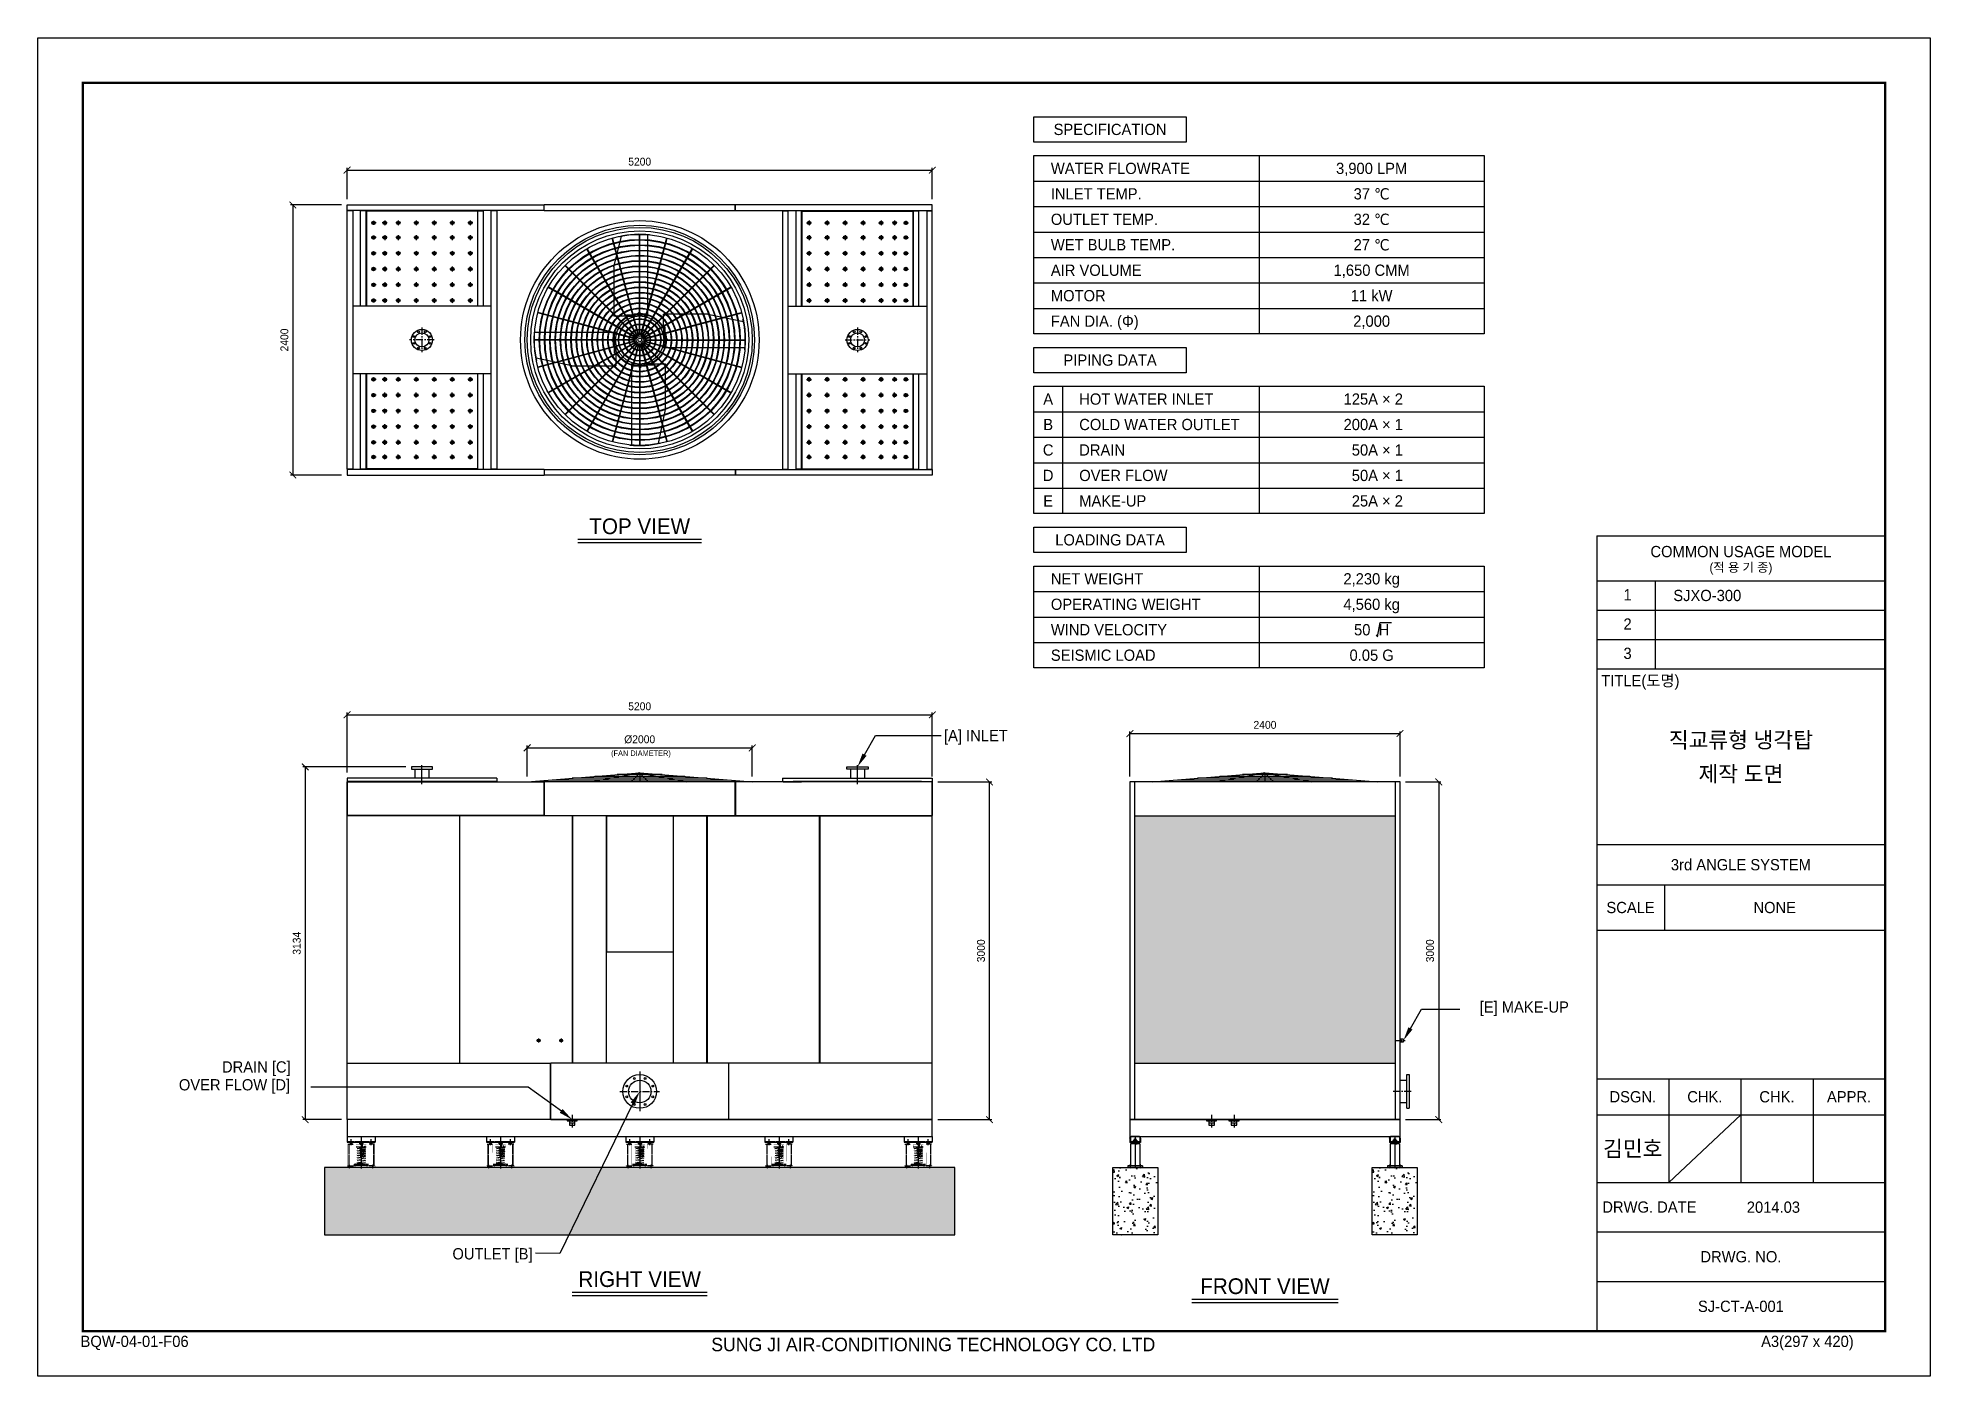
# Model space of a CAD drawing. Header units: millimetres. Extents: x 0 to 16815, y 0 to 11890.
import ezdxf
from ezdxf.enums import TextEntityAlignment as Align

# ---------------------------------------------------------------- set-up
doc = ezdxf.new("R2010")
doc.units = ezdxf.units.MM
doc.linetypes.add('CENTER', pattern=[2, 1.25, -0.25, 0.25, -0.25])
doc.linetypes.add('HIDDEN', pattern=[9.525, 6.35, -3.175])
doc.layers.get('DEFPOINTS').update_dxf_attribs({"color": 143})
for name, color, linetype in [('CENTER', 1, 'CENTER'), ('냉각탑_box', 1, 'Continuous'), ('냉각탑_dim', 1, 'Continuous'), ('냉각탑_form', 1, 'Continuous'), ('냉각탑_text', 3, 'Continuous')]:
    doc.layers.add(name, color=color, linetype=linetype)
doc.styles.add('HY울릉도L', font='')
doc.styles.add('돋움', font='')
doc.styles.add('서명', font='MP.TTF')
doc.styles.get('HY울릉도L').set_extended_font_data('HY울릉도L')
doc.styles.get('돋움').set_extended_font_data('Dotum')
doc.dimstyles.new('성지DIM', dxfattribs={"dimtxt": 3.5, "dimasz": 3, "dimexe": 1, "dimexo": 2.5, "dimgap": 2, "dimtad": 1, "dimdec": 0, "dimzin": 3, "dimdsep": 46, "dimtxsty": 'HY울릉도L', "dimblk": 'ARCHTICK', "dimcen": -2, "dimclrd": 256, "dimclre": 256, "dimclrt": 7, "dimadec": 0, "dimazin": 0, "dimtfac": 1, "dimtdec": 0, "dimtofl": 0, "dimtmove": 0, "dimatfit": 3, "dimfxl": 0, "dimtolj": 1, "dimtzin": 0, "dimlwe": -1, "dimarcsym": 0})

msp = doc.modelspace()

# ---------------------------------------------------------------- texts
at = {"layer": '냉각탑_text'}
for s, height, style, p in [('SPECIFICATION', 100, '돋움', (9527.6, 11077)), ('3,900 LPM', 100, '돋움', (11852, 10730.8)), ('37 ℃', 100, '돋움', (11852, 10504.6)), ('32 ℃', 100, '돋움', (11852, 10278.4)), ('27 ℃', 100, '돋움', (11852, 10052.2)), ('1,650 CMM', 100, '돋움', (11852, 9826)), ('11 kW', 100, '돋움', (11852, 9599.8)), ('2,000', 100, '돋움', (11852, 9373.6)), ('PIPING DATA', 100, '돋움', (9527.6, 9027.4)), ('A', 100, '돋움', (8977.6, 8681.2)), ('B', 100, '돋움', (8977.6, 8455.1)), ('C', 100, '돋움', (8977.6, 8228.9)), ('D', 100, '돋움', (8977.6, 8002.7)), ('E', 100, '돋움', (8977.6, 7776.5)), ('TOP VIEW', 140, '돋움', (5348.1, 7551.1)), ('LOADING DATA', 100, '돋움', (9527.6, 7430.3)), ('2,230 kg', 100, '돋움', (11852, 7084.1)), ('4,560 kg', 100, '돋움', (11852, 6857.9)), ('50  H', 100, '돋움', (11852, 6631.7)), ('0.05 G', 100, '돋움', (11852, 6405.5)), ('직교류형 냉각탑', 140, '돋움', (15133.3, 5652.4)), ('(FAN DIAMETER)', 50, '돋움', (5359.2, 5534.7)), ('제작 도면', 140, '돋움', (15133.3, 5352.2)), ('NONE', 100, '돋움', (15433.6, 4163.7)), ('김민호', 140, '서명', (14172.5, 2021.8)), ('RIGHT VIEW', 140, '돋움', (5348.1, 862.3)), ('FRONT VIEW', 140, '돋움', (10904.1, 799.3)), ('SJ-CT-A-001', 100, '돋움', (15133.3, 620.5))]:
    msp.add_text(s, height=height, dxfattribs=dict(at, style=style)).set_placement(p, align=Align.MIDDLE_CENTER)
at = {"layer": '냉각탑_text', "style": '돋움'}
for s, p in [('WATER FLOWRATE', (9001.5, 10730.8)), ('INLET TEMP.', (9001.5, 10504.6)), ('OUTLET TEMP.', (9001.5, 10278.4)), ('WET BULB TEMP.', (9001.5, 10052.2)), ('AIR VOLUME', (9001.5, 9826)), ('MOTOR', (9001.5, 9599.8)), ('FAN DIA. (Φ)', (9001.5, 9373.6)), ('HOT WATER INLET', (9253.6, 8681.2)), ('COLD WATER OUTLET', (9253.6, 8455.1)), ('DRAIN', (9253.6, 8228.9)), ('OVER FLOW', (9253.6, 8002.7)), ('MAKE-UP', (9253.6, 7776.5)), ('NET WEIGHT', (9001.5, 7084.1)), ('OPERATING WEIGHT', (9001.5, 6857.9)), ('SJXO-300', (14532.6, 6936.1)), ('WIND VELOCITY', (9001.5, 6631.7)), ('SEISMIC LOAD', (9001.5, 6405.5)), ('[A] INLET', (8051.8, 5691.6)), ('DRAIN [C]', (1636.2, 2747.4)), ('OVER FLOW [D]', (1253.1, 2588.7)), ('2014.03', (15185.5, 1501.3))]:
    msp.add_text(s, height=100, dxfattribs=at).set_placement(p, align=Align.MIDDLE_LEFT)
for s, p in [('125A × 2', (12130, 8681.2)), ('200A × 1', (12130, 8455.1)), ('50A × 1', (12130, 8228.9)), ('50A × 1', (12130, 8002.7)), ('25A × 2', (12130, 7776.5)), ('[E] MAKE-UP', (13604.2, 3279.3)), ('OUTLET [B]', (4396.2, 1087.1))]:
    msp.add_text(s, height=100, dxfattribs=at).set_placement(p, align=Align.MIDDLE_RIGHT)

# ---------------------------------------------------------------- blocks, each defined once
blk = doc.blocks.new('냉각탑form')
at = {"layer": 'DEFPOINTS'}
blk.add_lwpolyline([(0, 297.07), (420.1, 297.07), (420.1, 0), (0, 0)], close=True, dxfattribs=at)
at = {"layer": '냉각탑_form'}
for p, q in [((346.08, 186.55), (346.08, 10)), ((346.08, 186.55), (410.1, 186.55)), ((346.08, 186.55), (410.1, 186.55)), ((346.08, 176.54), (410.1, 176.54)), ((359.09, 176.54), (359.09, 157.04)), ((346.08, 170.04), (410.1, 170.04)), ((346.08, 163.54), (410.1, 163.54)), ((346.08, 157.04), (410.1, 157.04)), ((346.08, 157.04), (410.1, 157.04)), ((346.08, 118.03), (410.1, 118.03)), ((346.08, 109.03), (410.1, 109.03)), ((361.09, 109.03), (361.09, 99.02)), ((346.08, 99.02), (410.1, 99.02)), ((346.08, 66.02), (410.1, 66.02)), ((362.09, 66.02), (362.09, 43.01)), ((378.09, 66.02), (378.09, 43.01)), ((394.1, 66.02), (394.1, 43.01)), ((346.08, 58.01), (410.1, 58.01)), ((378.09, 58.01), (362.09, 43.01)), ((346.08, 43.01), (410.1, 43.01)), ((346.08, 32.01), (410.1, 32.01)), ((346.08, 21.01), (410.1, 21.01))]:
    blk.add_line(p, q, dxfattribs=at)
at = {"layer": '냉각탑_form', "const_width": 0.5}
blk.add_lwpolyline([(10, 287.07), (10, 10), (410.1, 10), (410.1, 287.07)], close=True, dxfattribs=at)
at = {"layer": '냉각탑_form', "style": '돋움'}
for s, height, p in [('COMMON USAGE MODEL', 2.5006, (378.09, 183.04)), ('(적 용 기 종)', 2, (378.09, 179.54)), ('3rd ANGLE SYSTEM', 2.5006, (378.09, 113.53)), ('SCALE', 2.501, (353.59, 104.03)), ('DSGN.', 2.501, (354.09, 62.02)), ('CHK.', 2.501, (370.09, 62.02)), ('CHK.', 2.501, (386.09, 62.02)), ('APPR.', 2.501, (402.1, 62.02)), ('DRWG. NO.', 2.501, (378.09, 26.51))]:
    blk.add_text(s, height=height, dxfattribs=at).set_placement(p, align=Align.MIDDLE_CENTER)
for s, height, p in [('1', 2.5, (352.02, 172.2)), ('2', 2.5, (352.02, 165.7)), ('3', 2.5, (352.02, 159.2)), ('TITLE(도명)', 2.501, (347.09, 153.14)), ('DRWG. DATE', 2.501, (347.32, 36.29)), ('BQW-04-01-F06', 2.5006, (9.48, 6.47)), ('SUNG JI AIR-CONDITIONING TECHNOLOGY CO. LTD', 3.0007, (149.5, 5.53)), ('A3(297 x 420)', 2.5006, (382.58, 6.47))]:
    blk.add_text(s, height=height, dxfattribs=at).set_placement(p)
blk = doc.blocks.new('_ArchTick')
at = {"color": 0, "linetype": 'ByBlock', "const_width": 0.15}
blk.add_lwpolyline([(-0.5, -0.5), (0.5, 0.5)], dxfattribs=at)
blk = doc.blocks.new('*D6')
at = {"layer": 'DEFPOINTS', "color": 0, "transparency": 16777216}
for p in [(12104, 5709), (9704, 5279), (12104, 5279)]:
    blk.add_point(p, dxfattribs=at)
at = {"layer": '냉각탑_dim', "transparency": 16777216}
for p, q in [((9704, 5329), (9704, 5729)), ((12104, 5329), (12104, 5729))]:
    blk.add_line(p, q, dxfattribs=at)
at = {"layer": '냉각탑_dim', "lineweight": -2, "transparency": 16777216}
blk.add_line((9704, 5709), (12104, 5709), dxfattribs=at)
at = {"layer": '냉각탑_dim', "lineweight": -2, "transparency": 16777216, "xscale": 60, "yscale": 60, "zscale": 60, "rotation": 180}
blk.add_blockref('_ArchTick', (9704, 5709), dxfattribs=at)
at = {"layer": '냉각탑_dim', "lineweight": -2, "transparency": 16777216, "xscale": 60, "yscale": 60, "zscale": 60}
blk.add_blockref('_ArchTick', (12104, 5709), dxfattribs=at)
at = {"layer": '냉각탑_dim', "color": 7, "transparency": 16777216, "insert": (10904, 5786), "char_height": 70, "attachment_point": 5, "style": 'HY울릉도L'}
blk.add_mtext('\\A1;2400', dxfattribs=at)
blk = doc.blocks.new('*D7')
at = {"layer": 'DEFPOINTS', "color": 0, "transparency": 16777216}
for p in [(12104, 5279), (12104, 2279), (12448, 2279)]:
    blk.add_point(p, dxfattribs=at)
at = {"layer": '냉각탑_dim', "transparency": 16777216}
for p, q in [((12154, 5279), (12468, 5279)), ((12154, 2279), (12468, 2279))]:
    blk.add_line(p, q, dxfattribs=at)
at = {"layer": '냉각탑_dim', "lineweight": -2, "transparency": 16777216}
blk.add_line((12448, 5279), (12448, 2279), dxfattribs=at)
at = {"layer": '냉각탑_dim', "lineweight": -2, "transparency": 16777216, "xscale": 60, "yscale": 60, "zscale": 60}
for p, rotation in [((12448, 5279), 90), ((12448, 2279), 270)]:
    blk.add_blockref('_ArchTick', p, dxfattribs=dict(at, rotation=rotation))
at = {"layer": '냉각탑_dim', "color": 7, "transparency": 16777216, "insert": (12371, 3779), "char_height": 70, "attachment_point": 5, "rotation": 90, "style": 'HY울릉도L'}
blk.add_mtext('\\A1;3000', dxfattribs=at)
blk = doc.blocks.new('*D59')
at = {"layer": 'DEFPOINTS', "color": 0, "transparency": 16777216}
for p in [(2748, 10406), (2266, 8006), (2748, 8006)]:
    blk.add_point(p, dxfattribs=at)
at = {"layer": '냉각탑_dim', "transparency": 16777216}
for p, q in [((2698, 10406), (2246, 10406)), ((2698, 8006), (2246, 8006))]:
    blk.add_line(p, q, dxfattribs=at)
at = {"layer": '냉각탑_dim', "lineweight": -2, "transparency": 16777216}
blk.add_line((2266, 10406), (2266, 8006), dxfattribs=at)
at = {"layer": '냉각탑_dim', "lineweight": -2, "transparency": 16777216, "xscale": 60, "yscale": 60, "zscale": 60}
for p, rotation in [((2266, 10406), 90), ((2266, 8006), 270)]:
    blk.add_blockref('_ArchTick', p, dxfattribs=dict(at, rotation=rotation))
at = {"layer": '냉각탑_dim', "color": 7, "transparency": 16777216, "insert": (2191, 9206), "char_height": 70, "attachment_point": 5, "rotation": 90, "style": 'HY울릉도L'}
blk.add_mtext('\\A1;2400', dxfattribs=at)
blk = doc.blocks.new('*D60')
at = {"layer": 'DEFPOINTS', "color": 0, "transparency": 16777216}
for p in [(7948, 10715), (2748, 10406), (7948, 10406)]:
    blk.add_point(p, dxfattribs=at)
at = {"layer": '냉각탑_dim', "transparency": 16777216}
for p, q in [((2748, 10456), (2748, 10735)), ((7948, 10456), (7948, 10735))]:
    blk.add_line(p, q, dxfattribs=at)
at = {"layer": '냉각탑_dim', "lineweight": -2, "transparency": 16777216}
blk.add_line((2748, 10715), (7948, 10715), dxfattribs=at)
at = {"layer": '냉각탑_dim', "lineweight": -2, "transparency": 16777216, "xscale": 60, "yscale": 60, "zscale": 60, "rotation": 180}
blk.add_blockref('_ArchTick', (2748, 10715), dxfattribs=at)
at = {"layer": '냉각탑_dim', "lineweight": -2, "transparency": 16777216, "xscale": 60, "yscale": 60, "zscale": 60}
blk.add_blockref('_ArchTick', (7948, 10715), dxfattribs=at)
at = {"layer": '냉각탑_dim', "color": 7, "transparency": 16777216, "insert": (5348, 10790), "char_height": 70, "attachment_point": 5, "style": 'HY울릉도L'}
blk.add_mtext('\\A1;5200', dxfattribs=at)
blk = doc.blocks.new('A$C2E82435F')
for p, q in [((1, 285), (1, 234)), ((1, 285), (250, 285)), ((1, 234), (250, 234)), ((7, 215), (55, 215)), ((45, 221), (24, 221)), ((30, 221), (30, 234)), ((30, 221), (30, 234)), ((31, 234), (31, 221)), ((43, 234), (43, 221)), ((43, 221), (43, 234)), ((81, 193), (126, 193)), ((164, 187), (90, 174)), ((109, 188), (107, 193)), ((125, 221), (108, 221)), ((109, 188), (126, 188)), ((112, 234), (139, 234)), ((116, 231), (116, 221)), ((117, 220), (116, 221)), ((116, 170), (163, 179)), ((117, 220), (125, 220)), ((117, 220), (117, 210)), ((117, 179), (117, 170)), ((125, 221), (143, 221)), ((125, 221), (143, 221)), ((134, 220), (125, 220)), ((134, 220), (135, 221)), ((134, 220), (134, 210)), ((134, 210), (134, 188)), ((135, 231), (135, 221)), ((135, 221), (135, 231)), ((135, 210), (135, 188)), ((143, 221), (143, 231)), ((143, 221), (143, 231)), ((149, 196), (162, 199)), ((154, 203), (156, 203)), ((167, 193), (170, 193)), ((244, 215), (195, 215)), ((206, 221), (227, 221)), ((207, 221), (207, 239)), ((207, 221), (207, 234)), ((208, 239), (208, 215)), ((208, 234), (208, 221)), ((220, 239), (220, 215)), ((220, 221), (220, 239)), ((220, 221), (220, 234)), ((220, 234), (220, 221)), ((220, 221), (220, 234)), ((250, 285), (250, 234)), ((7, 24), (56, 24)), ((61, 36), (78, 36)), ((126, 29), (61, 29)), ((61, 29), (126, 29)), ((61, 29), (190, 29)), ((74, 29), (61, 29)), ((78, 37), (78, 36)), ((164, 36), (78, 36)), ((88, 49), (126, 49)), ((164, 167), (91, 154)), ((164, 147), (91, 134)), ((164, 127), (91, 113)), ((164, 106), (91, 93)), ((125, 76), (91, 70)), ((128, 54), (102, 48)), ((128, 54), (103, 49)), ((116, 150), (163, 159)), ((116, 130), (163, 138)), ((116, 109), (163, 118)), ((116, 116), (125, 116)), ((117, 159), (117, 150)), ((117, 139), (117, 130)), ((117, 118), (117, 115)), ((134, 116), (125, 116)), ((126, 90), (163, 96)), ((163, 49), (126, 43)), ((126, 44), (130, 44)), ((128, 67), (163, 73)), ((133, 121), (133, 115)), ((173, 37), (173, 36)), ((190, 36), (173, 36)), ((177, 29), (190, 29)), ((244, 24), (196, 24))]:
    blk.add_line(p, q)
at = {"linetype": 'HIDDEN'}
for p, q in [((1, 239), (250, 239)), ((17, 215), (17, 24)), ((234, 215), (234, 24)), ((78, 36), (61, 36)), ((173, 36), (190, 36))]:
    blk.add_line(p, q, dxfattribs=at)
at = {"color": 0}
for p, q in [((134, 209), (135, 210)), ((142, 188), (146, 192))]:
    blk.add_line(p, q, dxfattribs=at)
at = {"linetype": 'CENTER'}
for p, q in [((214, 220), (214, 261)), ((214, 225), (214, 250)), ((73, 21), (73, 39)), ((178, 21), (178, 39))]:
    blk.add_line(p, q, dxfattribs=at)
for points, const_width in [([(30, 221), (7, 221), (7, 24), (1, 24), (1, 10), (250, 10), (250, 24), (244, 24), (244, 221), (220, 221)], 1), ([(7, 221), (30, 221)], 1), ([(43, 221), (52, 221), (52, 215)], 1), ([(45, 221), (52, 221)], 1), ([(52, 221), (52, 215)], 1), ([(195, 215), (196, 24), (56, 24), (55, 215)], 1), ([(126, 210), (80, 210), (81, 193), (107, 193)], 0.68), ([(90, 185), (108, 189)], 0.898), ([(90, 174), (116, 173)], 0.898), ([(91, 166), (116, 170)], 0.898), ([(116, 179), (116, 170)], 0.562), ([(167, 202), (167, 193), (170, 193), (171, 210), (126, 210)], 0.68), ([(143, 188), (134, 188)], 0.898), ([(134, 188), (134, 174)], 0.73), ([(163, 179), (135, 181)], 0.898), ([(143, 188), (154, 203), (165, 203)], 0.68), ([(162, 199), (151, 199)], 0.898), ([(206, 221), (199, 221)], 1), ([(199, 221), (199, 215)], 1), ([(207, 221), (199, 221), (199, 215)], 1), ([(244, 221), (220, 221)], 1), ([(88, 49), (78, 49), (78, 37), (61, 37), (61, 29)], 0.898), ([(61, 29), (61, 24)], 0.898), ([(91, 154), (116, 153)], 0.898), ([(91, 145), (116, 150)], 0.898), ([(91, 134), (116, 133)], 0.898), ([(91, 125), (116, 130)], 0.898), ([(91, 113), (129, 112)], 0.898), ([(91, 105), (129, 111)], 0.898), ([(91, 93), (126, 90)], 0.898), ([(91, 83), (126, 90)], 0.898), ([(91, 70), (128, 67)], 0.898), ([(128, 67), (91, 59)], 0.898), ([(116, 116), (117, 115)], 0.73), ([(116, 159), (116, 150)], 0.562), ([(116, 139), (116, 130)], 0.562), ([(116, 118), (116, 116)], 0.562), ([(117, 115), (125, 115)], 0.562), ([(133, 115), (125, 115)], 0.562), ([(163, 96), (126, 100)], 0.898), ([(125, 76), (163, 73)], 0.898), ([(163, 49), (128, 54)], 0.898), ([(163, 49), (128, 54)], 0.898), ([(163, 159), (134, 161)], 0.898), ([(163, 138), (134, 140)], 0.898), ([(163, 118), (134, 120)], 0.898), ([(134, 116), (133, 115)], 0.562), ([(134, 162), (134, 153)], 0.73), ([(134, 142), (134, 133)], 0.73), ([(134, 121), (134, 116)], 0.73), ([(163, 49), (173, 49), (173, 37), (190, 37), (190, 29)], 0.898), ([(190, 29), (190, 24)], 0.898)]:
    blk.add_lwpolyline(points, dxfattribs=dict(const_width=const_width))
for points, const_width in [([(90, 185, 0.725116), (90, 174, 0.725116)], 0.898), ([(133, 182), (162, 186, 0.664207), (162, 199, 0.63815)], 0.898), ([(133, 182), (162, 186, 0.562661), (164, 198, 0.562661)], 0.898), ([(135, 162), (163, 167, 0.664207), (163, 179, 0.63815)], 0.898), ([(167, 202, 0.414214), (165, 203, 0.414214)], 0.68), ([(91, 166, 0.725116), (91, 154, 0.725116)], 0.898), ([(91, 145, 0.725116), (91, 134, 0.725116)], 0.898), ([(91, 125, 0.725116), (91, 113, 0.725116)], 0.898), ([(91, 105, 0.725116), (91, 93, 0.725116)], 0.898), ([(91, 83, 0.611938), (91, 70, 0.611938)], 0.898), ([(91, 59, 0.495188), (88, 48, 0.495188)], 0.898), ([(126, 99), (163, 106, 0.664207), (163, 118, 0.63815)], 0.898), ([(125, 76), (163, 85, 0.712533), (163, 96, 0.643566)], 0.898), ([(163, 73, -0.712533), (163, 62), (128, 54)], 0.898), ([(133, 121), (163, 126, 0.664207), (163, 138)], 0.898), ([(135, 142), (163, 146, 0.664207), (163, 159, 0.63815)], 0.898), ([(164, 36, 0.602155), (163, 49, 0.60596)], 0.898)]:
    blk.add_lwpolyline(points, format="xyb", dxfattribs=dict(const_width=const_width))
for points in [[(112, 234, 0.898, 0.898, 0.322657), (108, 231, 0.898, 0.898, 0), (108, 221, 0.898, 0.898, 0), (116, 221, 0.562, 0.562, 0), (116, 210, 0.562, 0.562, 0)], [(135, 210, 0.562, 0.562, 0), (135, 221, 0.898, 0.898, 0), (143, 221, 0.898, 0.898, 0), (143, 231, 0.898, 0.898, 0.322657), (139, 234, 0.898, 0.898, -0.322657)]]:
    blk.add_lwpolyline(points, format="xyseb")
for centre, radius, start, end in [((112, 230), 4.44, 17.2184, 162.7816), ((126, 219), 15.2, 90.4828, 127.3884), ((125, 219), 15.2, 52.6116, 89.5172), ((139, 230), 4.44, 17.2184, 162.7816)]:
    blk.add_arc(centre, radius, start, end)
at = {"layer": 'CENTER'}
for p, q in [((37, 207), (37, 261)), ((126, 282), (126, 0)), ((214, 207), (214, 261)), ((23, 0), (23, 35)), ((228, 0), (228, 35))]:
    blk.add_line(p, q, dxfattribs=at)
blk = doc.blocks.new('A$C6ABE2FCF')
for p, q in [((18, 284), (18, 231)), ((18, 284), (112, 284)), ((112, 281), (18, 281)), ((18, 268), (18, 271)), ((112, 231), (18, 231)), ((23, 281), (23, 236)), ((107, 236), (23, 236)), ((107, 218), (23, 218)), ((23, 218), (23, 23)), ((102, 284), (28, 284)), ((47, 246), (47, 236)), ((65, 236), (47, 236)), ((47, 228), (47, 218)), ((65, 218), (47, 218)), ((52, 249), (78, 249)), ((73, 236), (52, 236)), ((52, 231), (78, 231)), ((73, 218), (52, 218)), ((56, 246), (56, 236)), ((56, 228), (56, 218)), ((59, 249), (59, 263)), ((59, 249), (59, 263)), ((59, 263), (72, 263)), ((59, 218), (59, 231)), ((59, 231), (59, 218)), ((59, 218), (59, 231)), ((60, 263), (60, 249)), ((65, 236), (82, 236)), ((65, 236), (83, 236)), ((65, 218), (65, 23)), ((65, 218), (82, 218)), ((65, 218), (83, 218)), ((71, 263), (71, 249)), ((71, 218), (71, 231)), ((71, 231), (71, 218)), ((71, 218), (71, 231)), ((72, 249), (72, 263)), ((72, 249), (72, 263)), ((74, 246), (74, 236)), ((74, 228), (74, 218)), ((83, 246), (83, 236)), ((83, 228), (83, 218)), ((107, 281), (107, 236)), ((107, 218), (107, 23)), ((112, 268), (112, 284)), ((112, 268), (112, 231)), ((130, 23), (0, 23)), ((0, 23), (0, 9)), ((130, 9), (0, 9)), ((130, 23), (130, 9))]:
    blk.add_line(p, q)
for centre, radius, start, end in [((52, 245), 4.38, 17.2184, 162.7816), ((52, 227), 4.38, 17.2184, 162.7816), ((65, 234), 15, 90.4828, 127.3884), ((65, 216), 15, 90.4828, 127.3884), ((65, 234), 15, 52.6116, 89.5172), ((65, 216), 15, 52.6116, 89.5172), ((78, 245), 4.38, 17.2184, 162.7816), ((78, 227), 4.38, 17.2184, 162.7816)]:
    blk.add_arc(centre, radius, start, end)
at = {"layer": 'CENTER'}
for p, q in [((65, 279), (65, 0)), ((20, 39), (20, 0)), ((110, 39), (110, 0))]:
    blk.add_line(p, q, dxfattribs=at)
blk = doc.blocks.new('*D129')
at = {"layer": 'DEFPOINTS', "color": 0, "transparency": 16777216}
for p in [(3319, 5413), (2376, 2279), (2748, 2279)]:
    blk.add_point(p, dxfattribs=at)
at = {"layer": '냉각탑_dim', "transparency": 16777216}
for p, q in [((3269, 5413), (2356, 5413)), ((2698, 2279), (2356, 2279))]:
    blk.add_line(p, q, dxfattribs=at)
at = {"layer": '냉각탑_dim', "lineweight": -2, "transparency": 16777216}
blk.add_line((2376, 5413), (2376, 2279), dxfattribs=at)
at = {"layer": '냉각탑_dim', "lineweight": -2, "transparency": 16777216, "xscale": 60, "yscale": 60, "zscale": 60}
for p, rotation in [((2376, 5413), 90), ((2376, 2279), 270)]:
    blk.add_blockref('_ArchTick', p, dxfattribs=dict(at, rotation=rotation))
at = {"layer": '냉각탑_dim', "color": 7, "transparency": 16777216, "insert": (2301, 3846), "char_height": 70, "attachment_point": 5, "rotation": 90, "style": 'HY울릉도L'}
blk.add_mtext('\\A1;3134', dxfattribs=at)
blk = doc.blocks.new('*D130')
at = {"layer": 'DEFPOINTS', "color": 0, "transparency": 16777216}
for p in [(7948, 5876), (2748, 5313), (7948, 5279)]:
    blk.add_point(p, dxfattribs=at)
at = {"layer": '냉각탑_dim', "transparency": 16777216}
for p, q in [((2748, 5363), (2748, 5896)), ((7948, 5329), (7948, 5896))]:
    blk.add_line(p, q, dxfattribs=at)
at = {"layer": '냉각탑_dim', "lineweight": -2, "transparency": 16777216}
blk.add_line((2748, 5876), (7948, 5876), dxfattribs=at)
at = {"layer": '냉각탑_dim', "lineweight": -2, "transparency": 16777216, "xscale": 60, "yscale": 60, "zscale": 60, "rotation": 180}
blk.add_blockref('_ArchTick', (2748, 5876), dxfattribs=at)
at = {"layer": '냉각탑_dim', "lineweight": -2, "transparency": 16777216, "xscale": 60, "yscale": 60, "zscale": 60}
blk.add_blockref('_ArchTick', (7948, 5876), dxfattribs=at)
at = {"layer": '냉각탑_dim', "color": 7, "transparency": 16777216, "insert": (5348, 5951), "char_height": 70, "attachment_point": 5, "style": 'HY울릉도L'}
blk.add_mtext('\\A1;5200', dxfattribs=at)
blk = doc.blocks.new('*D131')
at = {"layer": 'DEFPOINTS', "color": 0, "transparency": 16777216}
for p in [(6348, 5582), (4348, 5279), (6348, 5279)]:
    blk.add_point(p, dxfattribs=at)
at = {"layer": '냉각탑_dim', "transparency": 16777216}
for p, q in [((4348, 5329), (4348, 5602)), ((6348, 5329), (6348, 5602))]:
    blk.add_line(p, q, dxfattribs=at)
at = {"layer": '냉각탑_dim', "lineweight": -2, "transparency": 16777216}
blk.add_line((4348, 5582), (6348, 5582), dxfattribs=at)
at = {"layer": '냉각탑_dim', "lineweight": -2, "transparency": 16777216, "xscale": 60, "yscale": 60, "zscale": 60, "rotation": 180}
blk.add_blockref('_ArchTick', (4348, 5582), dxfattribs=at)
at = {"layer": '냉각탑_dim', "lineweight": -2, "transparency": 16777216, "xscale": 60, "yscale": 60, "zscale": 60}
blk.add_blockref('_ArchTick', (6348, 5582), dxfattribs=at)
at = {"layer": '냉각탑_dim', "color": 7, "transparency": 16777216, "insert": (5348, 5657), "char_height": 70, "attachment_point": 5, "style": 'HY울릉도L'}
blk.add_mtext('\\A1;%%C2000', dxfattribs=at)
blk = doc.blocks.new('*D132')
at = {"layer": 'DEFPOINTS', "color": 0, "transparency": 16777216}
for p in [(7948, 5279), (8456, 5279), (7948, 2279)]:
    blk.add_point(p, dxfattribs=at)
at = {"layer": '냉각탑_dim', "transparency": 16777216}
for p, q in [((7998, 5279), (8476, 5279)), ((7998, 2279), (8476, 2279))]:
    blk.add_line(p, q, dxfattribs=at)
at = {"layer": '냉각탑_dim', "lineweight": -2, "transparency": 16777216}
blk.add_line((8456, 2279), (8456, 5279), dxfattribs=at)
at = {"layer": '냉각탑_dim', "lineweight": -2, "transparency": 16777216, "xscale": 60, "yscale": 60, "zscale": 60}
for p, rotation in [((8456, 5279), 90), ((8456, 2279), 270)]:
    blk.add_blockref('_ArchTick', p, dxfattribs=dict(at, rotation=rotation))
at = {"layer": '냉각탑_dim', "color": 7, "transparency": 16777216, "insert": (8381, 3779), "char_height": 70, "attachment_point": 5, "rotation": 90, "style": 'HY울릉도L'}
blk.add_mtext('\\A1;3000', dxfattribs=at)

# ---------------------------------------------------------------- dimensions: what is measured, and where the dimension line sits
at = {"layer": '냉각탑_dim'}
for base, p1, p2, picture, middle in [((7948.1, 10714.7), (2748.1, 10406.3), (7948.1, 10406.3), '*D60', (5348.1, 10789.7)), ((7948.1, 5875.8), (2748.1, 5313.5), (7948.1, 5279.5), '*D130', (5348.1, 5950.8)), ((12104.1, 5709.4), (9704.1, 5279.5), (12104.1, 5279.5), '*D6', (10904.1, 5785.9))]:
    dim = msp.add_linear_dim(base=base, p1=p1, p2=p2, dimstyle='성지DIM', override={"dimscale": 20, "dimtmove": 2}, dxfattribs=at)
    dim.commit()
    dim.dimension.update_dxf_attribs({"geometry": picture, "text_midpoint": middle})
for base, p1, p2, picture, middle in [((2266.1, 8006.3), (2748.1, 10406.3), (2748.1, 8006.3), '*D59', (2191.1, 9206.3)), ((2375.8, 2279.5), (3319.3, 5413.5), (2748.1, 2279.5), '*D129', (2300.8, 3846.5)), ((8456.3, 5279.5), (7948.1, 2279.5), (7948.1, 5279.5), '*D132', (8381.3, 3779.5)), ((12447.8, 2279.5), (12104.1, 5279.5), (12104.1, 2279.5), '*D7', (12371.3, 3779.5))]:
    dim = msp.add_linear_dim(base=base, p1=p1, p2=p2, angle=90, dimstyle='성지DIM', override={"dimscale": 20, "dimtmove": 2}, dxfattribs=at)
    dim.commit()
    dim.dimension.update_dxf_attribs({"geometry": picture, "text_midpoint": middle})
dim = msp.add_linear_dim(base=(6348, 5582.3), p1=(4348, 5279.5), p2=(6348, 5279.5), text='%%C<>', dimstyle='성지DIM', override={"dimscale": 20, "dimtmove": 2}, dxfattribs=at)
dim.commit()
dim.dimension.update_dxf_attribs({"geometry": '*D131', "text_midpoint": (5348, 5657.3)})

# ---------------------------------------------------------------- hatches: boundary and pattern name
h = msp.add_hatch()
h.set_pattern_fill('HONEY', color=1, scale=7.6, angle=90)
h.set_pattern_definition([(90, (-17365.771, 14674.604), (-20.897193, 36.195), [24.13, -48.26]), (210, (-17365.771, 14674.604), (-20.897193, -36.195), [24.13, -48.26]), (150, (-17365.771, 14674.604), (-41.794386, 8e-08), [-48.26, 24.13])])
h.paths.add_polyline_path([(9744.1, 2779.5), (12064.1, 2779.5), (12064.1, 4979.5), (9744.1, 4979.5)])
h = msp.add_hatch()
h.set_pattern_fill('AR-CONC', color=8, scale=1.28, angle=90)
h.set_pattern_definition([(140, (-18047.31, 3161.91), (20.402, 233.1964), [24.384, -268.224]), (85, (-18047.3, 3161.91), (-244.5528, -45.1116), [19.5072, -214.58]), (190.4514, (-18045.6, 3181.35), (-224.1507, 188.0848), [20.7232, -227.9555]), (136.1842, (-18112.33, 3161.9), (53.8142, 346.9812), [36.576, -402.336]), (186.6356, (-18107.85, 3190.83), (-316.7054, 303.8773), [31.085, -341.9336]), (81.1842, (-18112.33, 3161.9), (-316.7054, 303.8773), [29.2608, -321.8685]), (111, (-18096.08, 3194.43), (130.8995, 194.0664), [24.384, -268.224]), (56, (-18096.08, 3194.43), (-235.7606, 79.1066), [19.5072, -214.5792]), (161.4514, (-18085.17, 3210.6), (-104.8611, 273.173), [20.7232, -227.9551]), (127.5, (-18047.31, 3161.91), (-108.23045, 3.9534), [0, -211.97824, 0, -217.8304, 0, -215.392]), (97.5, (-18047.31, 3161.91), (-128.23114, 85.52917), [0, -124.19584, 0, -207.10144, 0, -82.0928]), (57.5, (-18047.31, 3089.41), (7.3328, 173.55596), [0, -81.28, 0, -253.5936, 0, -336.4992]), (47.5, (-18047.31, 3056.9), (-32.5459, 189.60535), [0, -105.664, 0, -168.4122, 0, -238.9632])])
h.paths.add_polyline_path([(2548.1, 1854.5), (2548.1, 1254.5), (8148.1, 1254.5), (8148.1, 1854.5)])
h = msp.add_hatch()
h.set_pattern_fill('AR-CONC', color=8)
h.set_pattern_definition([(50, (-38786.08, -3816.1), (182.18467, -15.9391), [19.05, -209.55]), (355, (-38786.08, -3816.1), (-35.2434, 191.05685), [15.24, -167.6406]), (100.45144, (-38770.9, -3817.43), (146.94125, 175.11775), [16.19, -178.09024]), (46.1842, (-38786.08, -3765.3), (271.079, -42.0423), [28.575, -314.325]), (96.63556, (-38763.5, -3768.8), (237.4041, 247.4261), [24.285, -267.1356]), (351.18415, (-38786.08, -3765.3), (237.4041, 247.4261), [22.86, -251.4597]), (21, (-38760.68, -3778), (151.6144, -102.2652), [19.05, -209.55]), (326, (-38760.68, -3778), (61.802, 184.188), [15.24, -167.64]), (71.45144, (-38748.05, -3786.53), (213.4164, 81.9228), [16.19, -178.08994]), (37.5, (-38786.085, -3816.105), (3.0886, 84.55504), [0, -165.608, 0, -170.18, 0, -168.275]), (7.5, (-38786.085, -3816.105), (66.81966, 100.18057), [0, -97.028, 0, -161.798, 0, -64.135]), (327.5, (-38842.73, -3816.105), (135.590595, -5.72874), [0, -63.5, 0, -198.12, 0, -262.89]), (317.5, (-38868.13, -3816.1), (148.12918, 25.4265), [0, -82.55, 0, -131.572, 0, -186.69])])
h.paths.add_polyline_path([(9951, 1854.5), (9551, 1854.5), (9551, 1254.5), (9951, 1254.5)])
h = msp.add_hatch()
h.set_pattern_fill('AR-CONC', color=8)
h.set_pattern_definition([(50, (-36479.88, -3816.1), (182.18467, -15.9391), [19.05, -209.55]), (355, (-36479.88, -3816.1), (-35.2434, 191.05685), [15.24, -167.6406]), (100.45144, (-36464.7, -3817.43), (146.94125, 175.11775), [16.19, -178.09024]), (46.1842, (-36479.88, -3765.3), (271.079, -42.0423), [28.575, -314.325]), (96.63556, (-36457.29, -3768.8), (237.4041, 247.4261), [24.285, -267.1356]), (351.18415, (-36479.88, -3765.3), (237.4041, 247.4261), [22.86, -251.4597]), (21, (-36454.48, -3778), (151.6144, -102.2652), [19.05, -209.55]), (326, (-36454.48, -3778), (61.802, 184.188), [15.24, -167.64]), (71.45144, (-36441.84, -3786.53), (213.4164, 81.9228), [16.19, -178.08994]), (37.5, (-36479.875, -3816.105), (3.0886, 84.55504), [0, -165.608, 0, -170.18, 0, -168.275]), (7.5, (-36479.875, -3816.105), (66.81966, 100.18057), [0, -97.028, 0, -161.798, 0, -64.135]), (327.5, (-36536.52, -3816.105), (135.590595, -5.72874), [0, -63.5, 0, -198.12, 0, -262.89]), (317.5, (-36561.92, -3816.1), (148.12918, 25.4265), [0, -82.55, 0, -131.572, 0, -186.69])])
h.paths.add_polyline_path([(12257.2, 1854.5), (11857.2, 1854.5), (11857.2, 1254.5), (12257.2, 1254.5)])

# ---------------------------------------------------------------- linework, layer by layer
at = {"color": 3}
for p, q in [((2748, 8058.3), (2748, 10354.3)), ((2798, 10354.3), (2748, 10354.3)), ((2748.1, 10406.3), (4498.1, 10406.3)), ((2748.1, 10356.3), (2748.1, 10406.3)), ((4498.1, 10356.3), (2748.1, 10356.3)), ((2798, 10354.3), (2798, 8058.3)), ((2917, 10354.3), (2867, 10354.3)), ((2867, 9506.3), (2867, 10354.3)), ((2917, 9506.3), (2917, 10354.3)), ((2919, 10351.3), (2919, 9506.3)), ((3907, 10351.3), (2919, 10351.3)), ((2919, 10351.3), (2919, 9506.3)), ((3907, 10351.3), (3907, 9506.3)), ((3909, 10354.3), (3959, 10354.3)), ((3909, 9506.3), (3909, 10354.3)), ((3959, 9506.3), (3959, 10354.3)), ((4027.9, 8058.3), (4027.9, 10354.3)), ((4077.9, 10354.3), (4027.9, 10354.3)), ((4077.9, 10354.3), (4077.9, 8058.3)), ((4498.1, 10356.3), (4498.1, 10406.3)), ((4498.1, 10356.3), (4498.1, 10406.3)), ((4500.1, 10356.3), (4500.1, 10406.3)), ((6196.1, 10406.3), (4500.1, 10406.3)), ((4500.1, 10356.3), (4500.1, 10406.3)), ((4500.1, 10356.3), (4500.1, 10406.3)), ((4500.1, 10356.3), (4500.1, 10406.3)), ((6196.1, 10406.3), (4500.1, 10406.3)), ((4500.1, 10356.3), (4500.1, 10406.3)), ((4500.1, 10356.3), (4500.1, 10406.3)), ((4500.1, 10356.3), (6196.1, 10356.3)), ((4500.1, 10356.3), (6196.1, 10356.3)), ((6196.1, 10356.3), (6196.1, 10406.3)), ((6196.1, 10356.3), (6196.1, 10406.3)), ((6196.1, 10356.3), (6196.1, 10406.3)), ((6196.1, 10356.3), (6196.1, 10406.3)), ((6196.1, 10356.3), (6196.1, 10406.3)), ((6196.1, 10356.3), (6196.1, 10406.3)), ((6196.1, 10356.3), (6196.1, 10406.3)), ((6196.1, 10356.3), (6196.1, 10406.3)), ((7948.1, 10406.3), (6198.1, 10406.3)), ((6198.1, 10356.3), (6198.1, 10406.3)), ((6198.1, 10356.3), (6198.1, 10406.3)), ((6198.1, 10356.3), (7948.1, 10356.3)), ((6618.3, 10354.3), (6618.3, 8058.3)), ((6618.3, 10354.3), (6668.3, 10354.3)), ((6668.3, 8058.3), (6668.3, 10354.3)), ((6787.2, 10354.3), (6737.2, 10354.3)), ((6737.2, 9506.3), (6737.2, 10354.3)), ((6787.2, 9506.3), (6787.2, 10354.3)), ((6789.2, 10351.3), (7777.2, 10351.3)), ((6789.2, 10351.3), (6789.2, 9506.3)), ((7777.2, 10351.3), (7777.2, 9506.3)), ((7777.2, 10351.3), (7777.2, 9506.3)), ((7779.2, 10354.3), (7829.2, 10354.3)), ((7779.2, 9506.3), (7779.2, 10354.3)), ((7829.2, 9506.3), (7829.2, 10354.3)), ((7898.2, 10354.3), (7948.2, 10354.3)), ((7898.2, 10354.3), (7898.2, 8058.3)), ((7948.1, 10356.3), (7948.1, 10406.3)), ((7948.2, 8058.3), (7948.2, 10354.3)), ((5333.1, 9253.2), (5103.2, 10111.2)), ((5337.6, 9254.4), (5107.7, 10112.4)), ((5117.8, 9855.9), (5185.2, 10126.2)), ((5345.8, 9255.4), (5345.8, 10143.8)), ((5350.4, 9255.4), (5350.4, 10143.8)), ((5358.6, 9254.4), (5588.5, 10112.4)), ((5363.1, 9253.2), (5593, 10111.2)), ((5417, 10140.3), (5417, 9430.5)), ((5321.5, 9247.7), (4877.3, 10017)), ((5325.5, 9250), (4881.4, 10019.3)), ((5370.6, 9250), (5814.8, 10019.3)), ((5374.7, 9247.7), (5818.9, 10017)), ((5311.7, 9239.4), (4683.5, 9867.5)), ((5315, 9242.7), (4686.9, 9870.8)), ((5117.8, 9855.9), (5117.8, 9417.2)), ((5381.2, 9242.7), (6009.3, 9870.8)), ((5384.5, 9239.4), (6012.7, 9867.5)), ((5304.3, 9228.8), (4535, 9673)), ((5306.7, 9232.9), (4537.4, 9677)), ((5389.5, 9232.9), (6158.8, 9677)), ((5391.8, 9228.8), (6161.2, 9673)), ((2748, 9506.3), (2747.8, 9506.3)), ((4027.9, 9506.3), (2798, 9506.3)), ((4077.8, 9506.3), (4077.8, 8906.3)), ((5300, 9216.7), (4442, 9446.7)), ((5301.2, 9221.3), (4443.2, 9451.2)), ((5231.6, 9417.2), (5117.8, 9417.2)), ((5231.6, 9417.2), (5117.8, 9417.2)), ((5231.6, 9430.5), (5417.9, 9430.5)), ((5231.6, 9430.5), (5417.9, 9430.5)), ((5231.6, 9430.5), (5231.6, 9416.4)), ((5231.6, 9430.5), (5231.6, 9416.4)), ((5231.6, 9416.4), (5309.4, 9416.4)), ((5231.6, 9416.4), (5309.4, 9416.4)), ((5342.1, 9451.9), (5339.1, 9446.8)), ((5342.1, 9451.9), (5339.1, 9446.8)), ((5339.1, 9446.8), (5342.1, 9441.8)), ((5339.1, 9446.8), (5342.1, 9441.8)), ((5347.9, 9451.9), (5342.1, 9451.9)), ((5347.9, 9451.9), (5342.1, 9451.9)), ((5342.1, 9441.8), (5347.9, 9441.8)), ((5342.1, 9441.8), (5347.9, 9441.8)), ((5350.9, 9446.8), (5347.9, 9451.9)), ((5350.9, 9446.8), (5347.9, 9451.9)), ((5347.9, 9441.8), (5350.9, 9446.8)), ((5347.9, 9441.8), (5350.9, 9446.8)), ((5386.8, 9416.4), (5417.9, 9416.4)), ((5386.8, 9416.4), (5417.9, 9416.4)), ((5395, 9221.3), (6253, 9451.2)), ((5396.2, 9216.7), (6254.2, 9446.7)), ((5417.9, 9430.5), (5417.9, 9416.4)), ((5417.9, 9430.5), (5417.9, 9416.4)), ((5952.3, 9436.6), (5559, 9436.6)), ((5559, 9322.8), (5559, 9436.6)), ((5559, 9322.8), (5559, 9436.6)), ((5952.3, 9436.6), (6269.5, 9369.1)), ((6668.3, 9506.3), (7898.2, 9506.3)), ((7948.2, 9506.3), (7948.3, 9506.3)), ((4412.6, 9275.2), (5123.9, 9275.2)), ((5123.9, 9089.7), (5123.9, 9276.1)), ((5123.9, 9089.7), (5123.9, 9276.1)), ((5123.9, 9276.1), (5137.9, 9276.1)), ((5123.9, 9276.1), (5137.9, 9276.1)), ((5137.9, 9245), (5137.9, 9276.1)), ((5137.9, 9245), (5137.9, 9276.1)), ((5558.2, 9322.8), (5558.2, 9245)), ((5558.2, 9322.8), (5558.2, 9245)), ((5572.3, 9322.8), (5558.2, 9322.8)), ((5572.3, 9322.8), (5558.2, 9322.8)), ((5572.3, 9322.8), (5572.3, 9136.5)), ((5572.3, 9322.8), (5572.3, 9136.5)), ((6266.8, 9388.1), (6265.2, 9388.1)), ((6283.2, 9294.7), (6281.6, 9294.7)), ((5298.9, 9208.6), (4410.6, 9208.6)), ((5298.9, 9203.9), (4410.6, 9203.9)), ((5300, 9195.8), (4442, 8965.9)), ((5301.2, 9191.3), (4443.2, 8961.4)), ((5304.3, 9183.7), (4535, 8739.6)), ((5306.7, 9179.7), (4537.4, 8735.5)), ((5311.7, 9173.2), (4683.5, 8545)), ((5315, 9169.9), (4686.9, 8541.7)), ((5321.5, 9164.9), (4877.3, 8395.6)), ((5325.5, 9162.5), (4881.4, 8393.2)), ((5107.5, 9209), (5102.5, 9206.1)), ((5107.5, 9209), (5102.5, 9206.1)), ((5102.5, 9206.1), (5102.5, 9200.3)), ((5102.5, 9206.1), (5102.5, 9200.3)), ((5102.5, 9200.3), (5107.5, 9197.3)), ((5102.5, 9200.3), (5107.5, 9197.3)), ((5333.1, 9159.4), (5103.2, 8301.3)), ((5112.6, 9206.1), (5107.5, 9209)), ((5112.6, 9206.1), (5107.5, 9209)), ((5107.5, 9197.3), (5112.6, 9200.3)), ((5107.5, 9197.3), (5112.6, 9200.3)), ((5337.6, 9158.2), (5107.7, 8300.1)), ((5112.6, 9200.3), (5112.6, 9206.1)), ((5112.6, 9200.3), (5112.6, 9206.1)), ((5123.9, 9089.7), (5137.9, 9089.7)), ((5123.9, 9089.7), (5137.9, 9089.7)), ((5137.2, 9089.7), (5137.2, 8976)), ((5137.2, 9089.7), (5137.2, 8976)), ((5137.9, 9089.7), (5137.9, 9167.6)), ((5137.9, 9089.7), (5137.9, 9167.6)), ((5345.8, 9157.1), (5345.8, 8268.8)), ((5350.4, 9157.1), (5350.4, 8268.8)), ((5358.6, 9158.2), (5588.5, 8300.1)), ((5363.1, 9159.4), (5593, 8301.3)), ((5370.6, 9162.5), (5814.8, 8393.2)), ((5374.7, 9164.9), (5818.9, 8395.6)), ((5381.2, 9169.9), (6009.3, 8541.7)), ((5384.5, 9173.2), (6012.7, 8545)), ((5389.5, 9179.7), (6158.8, 8735.5)), ((5391.8, 9183.7), (6161.2, 8739.6)), ((5395, 9191.3), (6253, 8961.4)), ((5396.2, 9195.8), (6254.2, 8965.9)), ((5397.3, 9208.6), (6285.6, 9208.6)), ((5397.3, 9203.9), (6285.6, 9203.9)), ((5558.2, 9167.6), (5558.2, 9136.5)), ((5558.2, 9167.6), (5558.2, 9136.5)), ((5572.3, 9136.5), (5558.2, 9136.5)), ((5572.3, 9136.5), (5558.2, 9136.5)), ((6283.6, 9137.4), (5572.3, 9137.4)), ((5588.7, 9215.2), (5583.6, 9212.3)), ((5588.7, 9215.2), (5583.6, 9212.3)), ((5583.6, 9212.3), (5583.6, 9206.4)), ((5583.6, 9212.3), (5583.6, 9206.4)), ((5583.6, 9206.4), (5588.7, 9203.5)), ((5583.6, 9206.4), (5588.7, 9203.5)), ((5593.7, 9212.3), (5588.7, 9215.2)), ((5593.7, 9212.3), (5588.7, 9215.2)), ((5588.7, 9203.5), (5593.7, 9206.4)), ((5588.7, 9203.5), (5593.7, 9206.4)), ((5593.7, 9206.4), (5593.7, 9212.3)), ((5593.7, 9206.4), (5593.7, 9212.3)), ((6283.2, 9117.8), (6281.6, 9117.8)), ((4743.9, 8976), (4426.7, 9043.4)), ((4743.9, 8976), (5137.2, 8976)), ((5309.4, 8996.1), (5278.3, 8996.1)), ((5278.3, 8982.1), (5278.3, 8996.1)), ((5309.4, 8996.1), (5278.3, 8996.1)), ((5278.3, 8982.1), (5278.3, 8996.1)), ((5309.4, 8996.1), (5278.3, 8996.1)), ((5278.3, 8982.1), (5278.3, 8996.1)), ((5309.4, 8996.1), (5278.3, 8996.1)), ((5278.3, 8982.1), (5278.3, 8996.1)), ((5464.6, 8982.1), (5278.3, 8982.1)), ((5464.6, 8982.1), (5278.3, 8982.1)), ((5464.6, 8982.1), (5278.3, 8982.1)), ((5464.6, 8982.1), (5278.3, 8982.1)), ((5279.2, 8272.2), (5279.2, 8982.1)), ((5279.2, 8272.2), (5279.2, 8982.1)), ((5348.3, 8970.8), (5345.3, 8965.7)), ((5348.3, 8970.8), (5345.3, 8965.7)), ((5348.3, 8970.8), (5345.3, 8965.7)), ((5348.3, 8970.8), (5345.3, 8965.7)), ((5345.3, 8965.7), (5348.3, 8960.6)), ((5345.3, 8965.7), (5348.3, 8960.6)), ((5345.3, 8965.7), (5348.3, 8960.6)), ((5345.3, 8965.7), (5348.3, 8960.6)), ((5354.1, 8970.8), (5348.3, 8970.8)), ((5354.1, 8970.8), (5348.3, 8970.8)), ((5354.1, 8970.8), (5348.3, 8970.8)), ((5354.1, 8970.8), (5348.3, 8970.8)), ((5348.3, 8960.6), (5354.1, 8960.6)), ((5348.3, 8960.6), (5354.1, 8960.6)), ((5348.3, 8960.6), (5354.1, 8960.6)), ((5348.3, 8960.6), (5354.1, 8960.6)), ((5357, 8965.7), (5354.1, 8970.8)), ((5357, 8965.7), (5354.1, 8970.8)), ((5357, 8965.7), (5354.1, 8970.8)), ((5357, 8965.7), (5354.1, 8970.8)), ((5354.1, 8960.6), (5357, 8965.7)), ((5354.1, 8960.6), (5357, 8965.7)), ((5354.1, 8960.6), (5357, 8965.7)), ((5354.1, 8960.6), (5357, 8965.7)), ((5464.6, 8996.1), (5386.8, 8996.1)), ((5464.6, 8996.1), (5386.8, 8996.1)), ((5464.6, 8996.1), (5386.8, 8996.1)), ((5464.6, 8996.1), (5386.8, 8996.1)), ((5464.6, 8982.1), (5464.6, 8996.1)), ((5464.6, 8982.1), (5464.6, 8996.1)), ((5464.6, 8982.1), (5464.6, 8996.1)), ((5464.6, 8982.1), (5464.6, 8996.1)), ((5464.6, 8995.3), (5578.4, 8995.3)), ((5464.6, 8995.3), (5578.4, 8995.3)), ((5464.6, 8995.3), (5578.4, 8995.3)), ((5464.6, 8995.3), (5578.4, 8995.3)), ((5578.4, 8603.6), (5578.4, 8995.3)), ((5578.4, 8603.6), (5578.4, 8995.3)), ((2748, 8906.3), (2747.8, 8906.3)), ((4027.9, 8906.3), (2798, 8906.3)), ((2867, 8058.3), (2867, 8906.3)), ((2917, 8058.3), (2917, 8906.3)), ((2919, 8906.3), (2919, 8061.3)), ((2919, 8906.3), (2919, 8061.3)), ((3907, 8906.3), (3907, 8061.3)), ((3909, 8058.3), (3909, 8906.3)), ((3959, 8058.3), (3959, 8906.3)), ((6668.3, 8906.3), (7898.2, 8906.3)), ((6737.2, 8058.3), (6737.2, 8906.3)), ((6787.2, 8058.3), (6787.2, 8906.3)), ((6789.2, 8906.3), (6789.2, 8061.3)), ((7777.2, 8906.3), (7777.2, 8061.3)), ((7777.2, 8906.3), (7777.2, 8061.3)), ((7779.2, 8058.3), (7779.2, 8906.3)), ((7829.2, 8058.3), (7829.2, 8906.3)), ((7948.2, 8906.3), (7948.3, 8906.3)), ((5578.4, 8603.6), (5511, 8286.4)), ((2798, 8058.3), (2748, 8058.3)), ((4498.1, 8056.3), (2748.1, 8056.3)), ((2748.1, 8056.3), (2748.1, 8006.3)), ((2748.1, 8006.3), (4498.1, 8006.3)), ((2917, 8058.3), (2867, 8058.3)), ((3907, 8061.3), (2919, 8061.3)), ((3909, 8058.3), (3959, 8058.3)), ((4077.9, 8058.3), (4027.9, 8058.3)), ((4498.1, 8056.3), (4498.1, 8006.3)), ((4498.1, 8056.3), (4498.1, 8006.3)), ((4500, 8056.3), (4500, 8006.3)), ((4500, 8056.3), (6196, 8056.3)), ((4500, 8056.3), (4500, 8006.3)), ((4500, 8056.3), (4500, 8006.3)), ((4500, 8056.3), (4500, 8006.3)), ((4500, 8056.3), (6196, 8056.3)), ((4500, 8056.3), (4500, 8006.3)), ((4500, 8056.3), (4500, 8006.3)), ((6196, 8006.3), (4500, 8006.3)), ((6196, 8006.3), (4500, 8006.3)), ((6196, 8056.3), (6196, 8006.3)), ((6196, 8056.3), (6196, 8006.3)), ((6196, 8056.3), (6196, 8006.3)), ((6196, 8056.3), (6196, 8006.3)), ((6196, 8056.3), (6196, 8006.3)), ((6196, 8056.3), (6196, 8006.3)), ((6196, 8056.3), (6196, 8006.3)), ((6196, 8056.3), (6196, 8006.3)), ((6198.1, 8056.3), (7948.1, 8056.3)), ((6198.1, 8056.3), (6198.1, 8006.3)), ((6198.1, 8056.3), (6198.1, 8006.3)), ((7948.1, 8006.3), (6198.1, 8006.3)), ((6618.3, 8058.3), (6668.3, 8058.3)), ((6787.2, 8058.3), (6737.2, 8058.3)), ((6789.2, 8061.3), (7777.2, 8061.3)), ((7779.2, 8058.3), (7829.2, 8058.3)), ((7898.2, 8058.3), (7948.2, 8058.3)), ((7948.1, 8056.3), (7948.1, 8006.3)), ((3350.6, 5393.5), (3350.6, 5313.5)), ((3475.6, 5393.5), (3475.6, 5313.5)), ((7220.5, 5393.5), (7220.5, 5313.5)), ((7345.5, 5393.5), (7345.5, 5313.5)), ((4078.1, 5313.5), (2748.1, 5313.5)), ((2748.1, 5313.5), (2748.1, 5283.5)), ((4078.1, 5283.5), (2748.1, 5283.5)), ((2748.1, 5279.5), (2798.1, 5279.5)), ((2748.1, 4981.5), (2748.1, 5279.5)), ((2748.1, 5279.5), (2798.1, 5279.5)), ((2748.1, 4981.5), (2748.1, 5279.5)), ((2748.1, 5279.5), (2748.1, 4981.5)), ((2748.1, 5279.5), (4498, 5279.5)), ((2843.1, 5283.5), (3983.1, 5283.5)), ((3909.1, 5283.5), (3861.1, 5283.5)), ((4074.1, 5283.5), (3909.1, 5283.5)), ((4074.1, 5281.5), (3911.1, 5281.5)), ((4074.1, 5281.5), (4074.1, 5283.5)), ((4078.1, 5313.5), (4078.1, 5283.5)), ((4348, 5279.5), (5348, 5361.1)), ((4498, 4981.5), (4498, 5279.5)), ((4498, 5279.5), (4498, 4981.5)), ((6196, 5279.5), (4500, 5279.5)), ((4500, 4981.5), (4500, 5279.5)), ((4500, 5279.5), (4500, 4981.5)), ((6121.9, 5295.8), (4574.1, 5295.8)), ((5948, 5312.1), (4748, 5312.1)), ((5348, 5361.1), (4931.1, 5279.5)), ((5748, 5328.5), (4948, 5328.5)), ((5548, 5344.8), (5148, 5344.8)), ((5348, 5361.1), (5272.7, 5279.5)), ((5348, 5361.1), (6348, 5279.5)), ((5348, 5361.1), (5423.3, 5279.5)), ((5348, 5361.1), (5764.9, 5279.5)), ((5348, 5361.1), (5348, 5279.5)), ((6196, 4981.5), (6196, 5279.5)), ((6196, 4981.5), (6196, 5279.5)), ((6196, 5279.5), (6196, 4981.5)), ((7948.1, 5279.5), (6198.1, 5279.5)), ((6198.1, 4981.5), (6198.1, 5279.5)), ((6198.1, 5279.5), (6198.1, 4981.5)), ((6618, 5313.5), (7948, 5313.5)), ((6618, 5313.5), (6618, 5283.5)), ((6618, 5283.5), (7948, 5283.5)), ((6622, 5283.5), (6787, 5283.5)), ((6622, 5281.5), (6622, 5283.5)), ((6622, 5281.5), (6785, 5281.5)), ((7853, 5283.5), (6713, 5283.5)), ((6787, 5283.5), (6835, 5283.5)), ((7948, 5313.5), (7948, 5283.5)), ((7948.1, 4981.5), (7948.1, 5279.5)), ((7948.1, 4981.5), (7948.1, 5279.5)), ((7948.1, 5279.5), (7948.1, 4981.5)), ((9744.1, 5279.5), (9744.1, 2279.5)), ((9904.1, 5279.5), (10904.1, 5361.1)), ((11678, 5295.8), (10130.2, 5295.8)), ((11504.1, 5312.1), (10304.1, 5312.1)), ((10904.1, 5361.1), (10487.2, 5279.5)), ((11304.1, 5328.5), (10504.1, 5328.5)), ((11104.1, 5344.8), (10704.1, 5344.8)), ((10904.1, 5361.1), (10828.8, 5279.5)), ((10904.1, 5361.1), (11904.1, 5279.5)), ((10904.1, 5361.1), (10979.4, 5279.5)), ((10904.1, 5361.1), (11321, 5279.5)), ((10904.1, 5361.1), (10904.1, 5279.5)), ((12064.1, 2279.5), (12064.1, 5279.5)), ((4498, 4981.5), (2748.1, 4981.5)), ((2748.1, 2781.5), (2748.1, 4979.5)), ((3748.1, 4979.5), (2748.1, 4979.5)), ((3748.1, 4979.5), (3748.1, 2781.5)), ((3750.1, 2781.5), (3750.1, 4979.5)), ((4750.1, 4979.5), (3750.1, 4979.5)), ((4750.1, 4979.5), (3750.1, 4979.5)), ((4500, 4981.5), (6196, 4981.5)), ((4750.1, 4979.5), (4750.1, 2781.5)), ((4752.1, 2781.5), (4752.1, 4979.5)), ((5050.1, 4979.5), (4752.1, 4979.5)), ((5050.1, 4979.5), (4752.1, 4979.5)), ((5050.1, 4979.5), (5050.1, 2781.5)), ((5050.1, 4979.5), (5050.1, 2781.5)), ((5052.1, 4979.5), (5052.1, 3769.5)), ((5052.1, 4979.5), (5644.1, 4979.5)), ((5644.1, 4979.5), (5644.1, 3769.5)), ((5646.1, 4979.5), (5646.1, 2781.5)), ((5646.1, 4979.5), (5944.1, 4979.5)), ((5646.1, 4979.5), (5646.1, 2781.5)), ((5646.1, 4979.5), (5944.1, 4979.5)), ((5944.1, 2781.5), (5944.1, 4979.5)), ((5946.1, 4979.5), (5946.1, 2781.5)), ((5946.1, 4979.5), (6946.1, 4979.5)), ((5946.1, 4979.5), (6946.1, 4979.5)), ((6198.1, 4981.5), (7948.1, 4981.5)), ((6946.1, 2781.5), (6946.1, 4979.5)), ((6946.1, 2781.5), (6946.1, 4979.5)), ((6948, 4979.5), (6948, 2781.5)), ((6948, 4979.5), (7948, 4979.5)), ((7948, 2781.5), (7948, 4979.5)), ((9744.1, 4979.5), (12064.1, 4979.5)), ((5052.1, 3769.5), (5644.1, 3769.5)), ((12134.1, 2994), (12104.1, 2994)), ((12104.1, 2969), (12134.1, 2969)), ((12114.1, 2969), (12114.1, 2994)), ((12134.1, 2969), (12134.1, 2994)), ((2748.1, 2279.5), (2748.1, 2779.5)), ((2748.1, 2779.5), (4555, 2779.5)), ((4555, 2279.5), (4555, 2779.5)), ((6139, 2779.5), (4557, 2779.5)), ((4557, 2279.5), (4557, 2779.5)), ((6139, 2279.5), (6139, 2779.5)), ((7948.1, 2779.5), (6141.1, 2779.5)), ((6141.1, 2279.5), (6141.1, 2779.5)), ((7948.1, 2279.5), (7948.1, 2779.5)), ((9744.1, 2779.5), (12064.1, 2779.5)), ((12104.1, 2629.5), (12164.1, 2629.5)), ((12164.1, 2379.5), (12164.1, 2679.5)), ((12164.1, 2679.5), (12184.1, 2679.5)), ((12184.1, 2679.5), (12184.1, 2379.5)), ((12164.1, 2429.5), (12104.1, 2429.5)), ((12164.1, 2379.5), (12184.1, 2379.5)), ((4555, 2279.5), (2748.1, 2279.5)), ((4557, 2279.5), (6139, 2279.5)), ((4774.4, 2279.5), (4684.4, 2279.5)), ((4723, 2249.5), (4773, 2249.5)), ((6141.1, 2279.5), (7948.1, 2279.5)), ((10455.5, 2279.5), (10365.5, 2279.5)), ((10404.1, 2249.5), (10454.1, 2249.5)), ((10655.5, 2279.5), (10565.5, 2279.5)), ((10604.1, 2249.5), (10654.1, 2249.5))]:
    msp.add_line(p, q, dxfattribs=at)
at = {"color": 1}
for p, q in [((4798.1, 7436.3), (5898.1, 7436.3)), ((4798.1, 7406.3), (5898.1, 7406.3)), ((4748.1, 747.5), (5948.1, 747.5)), ((4748.1, 717.5), (5948.1, 717.5)), ((10254.1, 684.5), (11554.1, 684.5)), ((10254.1, 654.5), (11554.1, 654.5))]:
    msp.add_line(p, q, dxfattribs=at)
for p, q in [((7948.1, 5279.5), (7898.1, 5279.5)), ((7948.1, 5279.5), (7898.1, 5279.5)), ((4555, 2279.5), (2748.1, 2279.5)), ((6141.1, 2279.5), (7948.1, 2279.5))]:
    msp.add_line(p, q)
at = {"color": 3}
for points in [[(3319.3, 5413.5), (3319.3, 5393.5), (3506.8, 5393.5), (3506.8, 5413.5)], [(7376.7, 5413.5), (7376.7, 5393.5), (7189.2, 5393.5), (7189.2, 5413.5)], [(9704.1, 5279.5), (9704.1, 2279.5), (12104.1, 2279.5), (12104.1, 5279.5)], [(4703, 2279.5), (4703, 2269.5), (4793, 2269.5), (4793, 2279.5)], [(4723, 2269.5), (4723, 2229.5), (4773, 2229.5), (4773, 2269.5)], [(10384.1, 2279.5), (10384.1, 2269.5), (10474.1, 2269.5), (10474.1, 2279.5)], [(10404.1, 2269.5), (10404.1, 2229.5), (10454.1, 2229.5), (10454.1, 2269.5)], [(10584.1, 2279.5), (10584.1, 2269.5), (10674.1, 2269.5), (10674.1, 2279.5)], [(10604.1, 2269.5), (10604.1, 2229.5), (10654.1, 2229.5), (10654.1, 2269.5)]]:
    msp.add_lwpolyline(points, close=True, dxfattribs=at)
at = {"color": 4}
for points in [[(2748.1, 2129.5), (7948.1, 2129.5), (7948.1, 2279.5), (2748.1, 2279.5)], [(9704.1, 2279.5), (9704.1, 2129.5), (12104.1, 2129.5), (12104.1, 2279.5)]]:
    msp.add_lwpolyline(points, close=True, dxfattribs=at)
at = {"color": 8}
for points in [[(2548.1, 1854.5), (2548.1, 1254.5), (8148.1, 1254.5), (8148.1, 1854.5)], [(9951, 1254.5), (9551, 1254.5), (9551, 1854.5), (9951, 1854.5)], [(12257.2, 1254.5), (11857.2, 1254.5), (11857.2, 1854.5), (12257.2, 1854.5)]]:
    msp.add_lwpolyline(points, close=True, dxfattribs=at)
for centre in [(2983, 10246.3), (3083, 10246.3), (3203, 10246.3), (3363, 10246.3), (3523, 10246.3), (3683, 10246.3), (3843, 10246.3), (6853.2, 10246.3), (7013.2, 10246.3), (7173.2, 10246.3), (7333.2, 10246.3), (7493.2, 10246.3), (7613.2, 10246.3), (7713.2, 10246.3), (2983, 10116.3), (3083, 10116.3), (3203, 10116.3), (3363, 10116.3), (3523, 10116.3), (3683, 10116.3), (3843, 10116.3), (6853.2, 10116.3), (7013.2, 10116.3), (7173.2, 10116.3), (7333.2, 10116.3), (7493.2, 10116.3), (7613.2, 10116.3), (7713.2, 10116.3), (2983, 9976.3), (3083, 9976.3), (3203, 9976.3), (3363, 9976.3), (3523, 9976.3), (3683, 9976.3), (3843, 9976.3), (6853.2, 9976.3), (7013.2, 9976.3), (7173.2, 9976.3), (7333.2, 9976.3), (7493.2, 9976.3), (7613.2, 9976.3), (7713.2, 9976.3), (2983, 9836.3), (3083, 9836.3), (3203, 9836.3), (3363, 9836.3), (3523, 9836.3), (3683, 9836.3), (3843, 9836.3), (6853.2, 9836.3), (7013.2, 9836.3), (7173.2, 9836.3), (7333.2, 9836.3), (7493.2, 9836.3), (7613.2, 9836.3), (7713.2, 9836.3), (2983, 9696.3), (3083, 9696.3), (3203, 9696.3), (3363, 9696.3), (3523, 9696.3), (3683, 9696.3), (3843, 9696.3), (6853.2, 9696.3), (7013.2, 9696.3), (7173.2, 9696.3), (7333.2, 9696.3), (7493.2, 9696.3), (7613.2, 9696.3), (7713.2, 9696.3), (2983, 9556.3), (3083, 9556.3), (3203, 9556.3), (3363, 9556.3), (3523, 9556.3), (3683, 9556.3), (3843, 9556.3), (6853.2, 9556.3), (7013.2, 9556.3), (7173.2, 9556.3), (7333.2, 9556.3), (7493.2, 9556.3), (7613.2, 9556.3), (7713.2, 9556.3), (2983, 8856.3), (3083, 8856.3), (3203, 8856.3), (3363, 8856.3), (3523, 8856.3), (3683, 8856.3), (3843, 8856.3), (6853.2, 8856.3), (7013.2, 8856.3), (7173.2, 8856.3), (7333.2, 8856.3), (7493.2, 8856.3), (7613.2, 8856.3), (7713.2, 8856.3), (2983, 8716.3), (2983, 8576.3), (3083, 8716.3), (3083, 8576.3), (3203, 8716.3), (3203, 8576.3), (3363, 8716.3), (3363, 8576.3), (3523, 8716.3), (3523, 8576.3), (3683, 8716.3), (3683, 8576.3), (3843, 8716.3), (3843, 8576.3), (6853.2, 8716.3), (6853.2, 8576.3), (7013.2, 8716.3), (7013.2, 8576.3), (7173.2, 8716.3), (7173.2, 8576.3), (7333.2, 8716.3), (7333.2, 8576.3), (7493.2, 8716.3), (7493.2, 8576.3), (7613.2, 8716.3), (7613.2, 8576.3), (7713.2, 8716.3), (7713.2, 8576.3), (2983, 8436.3), (3083, 8436.3), (3203, 8436.3), (3363, 8436.3), (3523, 8436.3), (3683, 8436.3), (3843, 8436.3), (6853.2, 8436.3), (7013.2, 8436.3), (7173.2, 8436.3), (7333.2, 8436.3), (7493.2, 8436.3), (7613.2, 8436.3), (7713.2, 8436.3), (2983, 8296.3), (3083, 8296.3), (3203, 8296.3), (3363, 8296.3), (3523, 8296.3), (3683, 8296.3), (3843, 8296.3), (6853.2, 8296.3), (7013.2, 8296.3), (7173.2, 8296.3), (7333.2, 8296.3), (7493.2, 8296.3), (7613.2, 8296.3), (7713.2, 8296.3), (2983, 8166.3), (3083, 8166.3), (3203, 8166.3), (3363, 8166.3), (3523, 8166.3), (3683, 8166.3), (3843, 8166.3), (6853.2, 8166.3), (7013.2, 8166.3), (7173.2, 8166.3), (7333.2, 8166.3), (7493.2, 8166.3), (7613.2, 8166.3), (7713.2, 8166.3)]:
    msp.add_circle(centre, 15.5)
at = {"color": 3}
for centre, radius in [((5349.3, 9206.3), 1060), ((5348.1, 9206.3), 1020), ((5348.1, 9206.3), 1000), ((5348.1, 9206.3), 1000), ((5348.1, 9206.3), 968.3), ((5348.1, 9206.3), 937.5), ((5348.1, 9206.3), 893), ((5348.1, 9206.3), 888.3), ((5348.1, 9206.3), 846.1), ((5348.1, 9206.3), 841.4), ((5348.1, 9206.3), 799.2), ((5348.1, 9206.3), 794.5), ((5348.1, 9206.3), 752.3), ((5348.1, 9206.3), 747.6), ((5348.1, 9206.3), 705.5), ((5348.1, 9206.3), 700.8), ((5348.1, 9206.3), 658.6), ((5348.1, 9206.3), 653.9), ((5348.1, 9206.3), 611.7), ((5348.1, 9206.3), 607), ((5348.1, 9206.3), 564.8), ((5348.1, 9206.3), 560.1), ((5348.1, 9206.3), 518), ((5348.1, 9206.3), 513.3), ((5348.1, 9206.3), 471.1), ((5348.1, 9206.3), 466.4), ((5348.1, 9206.3), 424.2), ((5348.1, 9206.3), 419.5), ((5348.1, 9206.3), 377.3), ((5348.1, 9206.3), 372.6), ((5348.1, 9206.3), 330.5), ((5348.1, 9206.3), 325.8), ((5348.1, 9206.3), 283.6), ((5348.1, 9206.3), 278.9), ((5348.1, 9206.3), 236.7), ((5348.1, 9206.3), 232), ((5348.1, 9206.3), 213.7), ((5278.3, 9424.2), 1.56), ((5278.3, 9424.2), 1.56), ((5309.5, 9424.2), 1.56), ((5309.5, 9424.2), 1.56), ((5345, 9446.8), 6.64), ((5345, 9446.8), 6.64), ((5402.5, 9424.2), 1.56), ((5402.5, 9424.2), 1.56), ((3412.8, 9206.3), 93.8), ((3412.8, 9206.3), 62.5), ((3382.9, 9278.5), 7.81), ((3442.7, 9278.5), 7.81), ((5130.1, 9260.7), 1.56), ((5130.1, 9260.7), 1.56), ((5348.1, 9206.3), 189.8), ((5348.1, 9206.3), 185.2), ((5348.1, 9206.3), 143), ((5348.1, 9206.3), 138.3), ((5348.1, 9206.3), 96.1), ((5348.1, 9206.3), 91.4), ((5348.1, 9206.3), 49.2), ((5348.1, 9206.3), 44.5), ((5566.1, 9276.1), 1.56), ((5566.1, 9276.1), 1.56), ((7283.3, 9206.3), 93.8), ((7283.3, 9206.3), 62.5), ((7253.5, 9278.5), 7.81), ((7313.2, 9278.5), 7.81), ((3340.7, 9236.2), 7.81), ((3340.7, 9176.4), 7.81), ((3382.9, 9134.1), 7.81), ((3442.7, 9134.1), 7.81), ((3485, 9236.2), 7.81), ((3485, 9176.4), 7.81), ((5107.5, 9203.2), 6.64), ((5107.5, 9203.2), 6.64), ((5130.1, 9167.7), 1.56), ((5130.1, 9167.7), 1.56), ((5130.1, 9136.5), 1.56), ((5130.1, 9136.5), 1.56), ((5348.1, 9206.3), 31.2), ((5348.1, 9206.3), 16.4), ((5566.1, 9244.9), 1.56), ((5566.1, 9244.9), 1.56), ((5566.1, 9151.9), 1.56), ((5566.1, 9151.9), 1.56), ((5588.7, 9209.4), 6.64), ((5588.7, 9209.4), 6.64), ((7211.2, 9236.2), 7.81), ((7211.2, 9176.4), 7.81), ((7253.5, 9134.1), 7.81), ((7313.2, 9134.1), 7.81), ((7355.5, 9236.2), 7.81), ((7355.5, 9176.4), 7.81), ((5293.7, 8988.3), 1.56), ((5293.7, 8988.3), 1.56), ((5293.7, 8988.3), 1.56), ((5293.7, 8988.3), 1.56), ((5351.2, 8965.7), 6.64), ((5351.2, 8965.7), 6.64), ((5351.2, 8965.7), 6.64), ((5351.2, 8965.7), 6.64), ((5386.7, 8988.3), 1.56), ((5386.7, 8988.3), 1.56), ((5386.7, 8988.3), 1.56), ((5386.7, 8988.3), 1.56), ((5417.9, 8988.3), 1.56), ((5417.9, 8988.3), 1.56), ((5417.9, 8988.3), 1.56), ((5417.9, 8988.3), 1.56), ((4450.1, 2981.5), 12.5), ((4650.1, 2981.5), 12.5), ((5348.1, 2529.5), 150), ((5232.6, 2577.3), 8), ((5348.1, 2529.5), 100), ((5300.2, 2645), 8), ((5395.9, 2645), 8), ((5463.6, 2577.3), 8), ((5232.6, 2481.6), 8), ((5300.2, 2414), 8), ((5395.9, 2414), 8), ((5463.6, 2481.6), 8)]:
    msp.add_circle(centre, radius, dxfattribs=at)
for centre, radius, start, end in [((5348.1, 9363.7), 781.2, 83.50065, 103.45952), ((5348.1, 9363.7), 779.7, 83.48757, 103.487), ((5189.2, 9206.3), 781.2, 173.50065, 193.45952), ((5189.2, 9206.3), 779.7, 173.48757, 193.487), ((5507, 9206.3), 779.7, 353.48757, 13.487), ((5507, 9206.3), 781.2, 353.50065, 13.45952), ((5348.1, 9048.9), 779.7, 263.48757, 283.487), ((5348.1, 9048.9), 781.2, 263.50065, 283.45952)]:
    msp.add_arc(centre, radius, start, end, dxfattribs=at)
at = {"layer": 'CENTER'}
for p, q in [((2983, 10263.5), (2983, 10229.1)), ((3083, 10268.6), (3083, 10223.9)), ((3083, 10263.5), (3083, 10229.1)), ((3203, 10268.6), (3203, 10223.9)), ((3203, 10263.5), (3203, 10229.1)), ((3363, 10268.6), (3363, 10223.9)), ((3363, 10263.5), (3363, 10229.1)), ((3523, 10268.6), (3523, 10223.9)), ((3523, 10263.5), (3523, 10229.1)), ((3683, 10268.6), (3683, 10223.9)), ((3683, 10263.5), (3683, 10229.1)), ((3843, 10268.6), (3843, 10223.9)), ((3843, 10263.5), (3843, 10229.1)), ((6853.2, 10268.6), (6853.2, 10223.9)), ((6853.2, 10263.5), (6853.2, 10229.1)), ((7013.2, 10268.6), (7013.2, 10223.9)), ((7013.2, 10263.5), (7013.2, 10229.1)), ((7173.2, 10268.6), (7173.2, 10223.9)), ((7173.2, 10263.5), (7173.2, 10229.1)), ((7333.2, 10268.6), (7333.2, 10223.9)), ((7333.2, 10263.5), (7333.2, 10229.1)), ((7493.2, 10268.6), (7493.2, 10223.9)), ((7493.2, 10263.5), (7493.2, 10229.1)), ((7613.2, 10268.6), (7613.2, 10223.9)), ((7613.2, 10263.5), (7613.2, 10229.1)), ((7713.2, 10263.5), (7713.2, 10229.1)), ((3005.3, 10246.3), (2960.7, 10246.3)), ((3005.3, 10116.3), (2960.7, 10116.3)), ((2965.8, 10246.3), (3000.2, 10246.3)), ((3000.2, 10246.3), (2965.8, 10246.3)), ((2965.8, 10246.3), (3000.2, 10246.3)), ((2965.8, 10116.3), (3000.2, 10116.3)), ((3000.2, 10116.3), (2965.8, 10116.3)), ((2965.8, 10116.3), (3000.2, 10116.3)), ((2983, 10133.5), (2983, 10099.1)), ((3105.3, 10246.3), (3060.7, 10246.3)), ((3105.3, 10116.3), (3060.7, 10116.3)), ((3065.8, 10246.3), (3100.2, 10246.3)), ((3100.2, 10246.3), (3065.8, 10246.3)), ((3065.8, 10246.3), (3100.2, 10246.3)), ((3065.8, 10116.3), (3100.2, 10116.3)), ((3100.2, 10116.3), (3065.8, 10116.3)), ((3065.8, 10116.3), (3100.2, 10116.3)), ((3083, 10138.6), (3083, 10093.9)), ((3083, 10133.5), (3083, 10099.1)), ((3083, 10133.5), (3083, 10099.1)), ((3225.3, 10246.3), (3180.7, 10246.3)), ((3225.3, 10116.3), (3180.7, 10116.3)), ((3185.8, 10246.3), (3220.2, 10246.3)), ((3220.2, 10246.3), (3185.8, 10246.3)), ((3185.8, 10246.3), (3220.2, 10246.3)), ((3185.8, 10116.3), (3220.2, 10116.3)), ((3220.2, 10116.3), (3185.8, 10116.3)), ((3185.8, 10116.3), (3220.2, 10116.3)), ((3203, 10138.6), (3203, 10093.9)), ((3203, 10133.5), (3203, 10099.1)), ((3203, 10133.5), (3203, 10099.1)), ((3385.3, 10246.3), (3340.7, 10246.3)), ((3385.3, 10116.3), (3340.7, 10116.3)), ((3345.8, 10246.3), (3380.2, 10246.3)), ((3380.2, 10246.3), (3345.8, 10246.3)), ((3345.8, 10246.3), (3380.2, 10246.3)), ((3345.8, 10116.3), (3380.2, 10116.3)), ((3380.2, 10116.3), (3345.8, 10116.3)), ((3345.8, 10116.3), (3380.2, 10116.3)), ((3363, 10138.6), (3363, 10093.9)), ((3363, 10133.5), (3363, 10099.1)), ((3363, 10133.5), (3363, 10099.1)), ((3545.3, 10246.3), (3500.7, 10246.3)), ((3545.3, 10116.3), (3500.7, 10116.3)), ((3505.8, 10246.3), (3540.2, 10246.3)), ((3540.2, 10246.3), (3505.8, 10246.3)), ((3505.8, 10246.3), (3540.2, 10246.3)), ((3505.8, 10116.3), (3540.2, 10116.3)), ((3540.2, 10116.3), (3505.8, 10116.3)), ((3505.8, 10116.3), (3540.2, 10116.3)), ((3523, 10138.6), (3523, 10093.9)), ((3523, 10133.5), (3523, 10099.1)), ((3523, 10133.5), (3523, 10099.1)), ((3705.3, 10246.3), (3660.7, 10246.3)), ((3705.3, 10116.3), (3660.7, 10116.3)), ((3665.8, 10246.3), (3700.2, 10246.3)), ((3700.2, 10246.3), (3665.8, 10246.3)), ((3665.8, 10246.3), (3700.2, 10246.3)), ((3665.8, 10116.3), (3700.2, 10116.3)), ((3700.2, 10116.3), (3665.8, 10116.3)), ((3665.8, 10116.3), (3700.2, 10116.3)), ((3683, 10138.6), (3683, 10093.9)), ((3683, 10133.5), (3683, 10099.1)), ((3683, 10133.5), (3683, 10099.1)), ((3865.3, 10246.3), (3820.7, 10246.3)), ((3865.3, 10116.3), (3820.7, 10116.3)), ((3825.8, 10246.3), (3860.2, 10246.3)), ((3860.2, 10246.3), (3825.8, 10246.3)), ((3825.8, 10246.3), (3860.2, 10246.3)), ((3825.8, 10116.3), (3860.2, 10116.3)), ((3860.2, 10116.3), (3825.8, 10116.3)), ((3825.8, 10116.3), (3860.2, 10116.3)), ((3843, 10138.6), (3843, 10093.9)), ((3843, 10133.5), (3843, 10099.1)), ((3843, 10133.5), (3843, 10099.1)), ((6830.9, 10246.3), (6875.5, 10246.3)), ((6830.9, 10116.3), (6875.5, 10116.3)), ((6870.4, 10246.3), (6836, 10246.3)), ((6836, 10246.3), (6870.4, 10246.3)), ((6870.4, 10246.3), (6836, 10246.3)), ((6870.4, 10116.3), (6836, 10116.3)), ((6836, 10116.3), (6870.4, 10116.3)), ((6870.4, 10116.3), (6836, 10116.3)), ((6853.2, 10138.6), (6853.2, 10093.9)), ((6853.2, 10133.5), (6853.2, 10099.1)), ((6853.2, 10133.5), (6853.2, 10099.1)), ((6990.9, 10246.3), (7035.5, 10246.3)), ((6990.9, 10116.3), (7035.5, 10116.3)), ((7030.4, 10246.3), (6996, 10246.3)), ((6996, 10246.3), (7030.4, 10246.3)), ((7030.4, 10246.3), (6996, 10246.3)), ((7030.4, 10116.3), (6996, 10116.3)), ((6996, 10116.3), (7030.4, 10116.3)), ((7030.4, 10116.3), (6996, 10116.3)), ((7013.2, 10138.6), (7013.2, 10093.9)), ((7013.2, 10133.5), (7013.2, 10099.1)), ((7013.2, 10133.5), (7013.2, 10099.1)), ((7150.9, 10246.3), (7195.5, 10246.3)), ((7150.9, 10116.3), (7195.5, 10116.3)), ((7190.4, 10246.3), (7156, 10246.3)), ((7156, 10246.3), (7190.4, 10246.3)), ((7190.4, 10246.3), (7156, 10246.3)), ((7190.4, 10116.3), (7156, 10116.3)), ((7156, 10116.3), (7190.4, 10116.3)), ((7190.4, 10116.3), (7156, 10116.3)), ((7173.2, 10138.6), (7173.2, 10093.9)), ((7173.2, 10133.5), (7173.2, 10099.1)), ((7173.2, 10133.5), (7173.2, 10099.1)), ((7310.9, 10246.3), (7355.5, 10246.3)), ((7310.9, 10116.3), (7355.5, 10116.3)), ((7350.4, 10246.3), (7316, 10246.3)), ((7316, 10246.3), (7350.4, 10246.3)), ((7350.4, 10246.3), (7316, 10246.3)), ((7350.4, 10116.3), (7316, 10116.3)), ((7316, 10116.3), (7350.4, 10116.3)), ((7350.4, 10116.3), (7316, 10116.3)), ((7333.2, 10138.6), (7333.2, 10093.9)), ((7333.2, 10133.5), (7333.2, 10099.1)), ((7333.2, 10133.5), (7333.2, 10099.1)), ((7470.9, 10246.3), (7515.5, 10246.3)), ((7470.9, 10116.3), (7515.5, 10116.3)), ((7510.4, 10246.3), (7476, 10246.3)), ((7476, 10246.3), (7510.4, 10246.3)), ((7510.4, 10246.3), (7476, 10246.3)), ((7510.4, 10116.3), (7476, 10116.3)), ((7476, 10116.3), (7510.4, 10116.3)), ((7510.4, 10116.3), (7476, 10116.3)), ((7493.2, 10138.6), (7493.2, 10093.9)), ((7493.2, 10133.5), (7493.2, 10099.1)), ((7493.2, 10133.5), (7493.2, 10099.1)), ((7590.9, 10246.3), (7635.5, 10246.3)), ((7590.9, 10116.3), (7635.5, 10116.3)), ((7630.4, 10246.3), (7596, 10246.3)), ((7596, 10246.3), (7630.4, 10246.3)), ((7630.4, 10246.3), (7596, 10246.3)), ((7630.4, 10116.3), (7596, 10116.3)), ((7596, 10116.3), (7630.4, 10116.3)), ((7630.4, 10116.3), (7596, 10116.3)), ((7613.2, 10138.6), (7613.2, 10093.9)), ((7613.2, 10133.5), (7613.2, 10099.1)), ((7613.2, 10133.5), (7613.2, 10099.1)), ((7690.9, 10246.3), (7735.5, 10246.3)), ((7690.9, 10116.3), (7735.5, 10116.3)), ((7730.4, 10246.3), (7696, 10246.3)), ((7696, 10246.3), (7730.4, 10246.3)), ((7730.4, 10246.3), (7696, 10246.3)), ((7730.4, 10116.3), (7696, 10116.3)), ((7696, 10116.3), (7730.4, 10116.3)), ((7730.4, 10116.3), (7696, 10116.3)), ((7713.2, 10133.5), (7713.2, 10099.1)), ((3005.3, 9976.3), (2960.7, 9976.3)), ((2965.8, 9976.3), (3000.2, 9976.3)), ((3000.2, 9976.3), (2965.8, 9976.3)), ((2965.8, 9976.3), (3000.2, 9976.3)), ((2983, 9993.5), (2983, 9959.1)), ((3105.3, 9976.3), (3060.7, 9976.3)), ((3065.8, 9976.3), (3100.2, 9976.3)), ((3100.2, 9976.3), (3065.8, 9976.3)), ((3065.8, 9976.3), (3100.2, 9976.3)), ((3083, 9998.6), (3083, 9953.9)), ((3083, 9993.5), (3083, 9959.1)), ((3083, 9993.5), (3083, 9959.1)), ((3225.3, 9976.3), (3180.7, 9976.3)), ((3185.8, 9976.3), (3220.2, 9976.3)), ((3220.2, 9976.3), (3185.8, 9976.3)), ((3185.8, 9976.3), (3220.2, 9976.3)), ((3203, 9998.6), (3203, 9953.9)), ((3203, 9993.5), (3203, 9959.1)), ((3203, 9993.5), (3203, 9959.1)), ((3385.3, 9976.3), (3340.7, 9976.3)), ((3345.8, 9976.3), (3380.2, 9976.3)), ((3380.2, 9976.3), (3345.8, 9976.3)), ((3345.8, 9976.3), (3380.2, 9976.3)), ((3363, 9998.6), (3363, 9953.9)), ((3363, 9993.5), (3363, 9959.1)), ((3363, 9993.5), (3363, 9959.1)), ((3545.3, 9976.3), (3500.7, 9976.3)), ((3505.8, 9976.3), (3540.2, 9976.3)), ((3540.2, 9976.3), (3505.8, 9976.3)), ((3505.8, 9976.3), (3540.2, 9976.3)), ((3523, 9998.6), (3523, 9953.9)), ((3523, 9993.5), (3523, 9959.1)), ((3523, 9993.5), (3523, 9959.1)), ((3705.3, 9976.3), (3660.7, 9976.3)), ((3665.8, 9976.3), (3700.2, 9976.3)), ((3700.2, 9976.3), (3665.8, 9976.3)), ((3665.8, 9976.3), (3700.2, 9976.3)), ((3683, 9998.6), (3683, 9953.9)), ((3683, 9993.5), (3683, 9959.1)), ((3683, 9993.5), (3683, 9959.1)), ((3865.3, 9976.3), (3820.7, 9976.3)), ((3825.8, 9976.3), (3860.2, 9976.3)), ((3860.2, 9976.3), (3825.8, 9976.3)), ((3825.8, 9976.3), (3860.2, 9976.3)), ((3843, 9998.6), (3843, 9953.9)), ((3843, 9993.5), (3843, 9959.1)), ((3843, 9993.5), (3843, 9959.1)), ((6830.9, 9976.3), (6875.5, 9976.3)), ((6870.4, 9976.3), (6836, 9976.3)), ((6836, 9976.3), (6870.4, 9976.3)), ((6870.4, 9976.3), (6836, 9976.3)), ((6853.2, 9998.6), (6853.2, 9953.9)), ((6853.2, 9993.5), (6853.2, 9959.1)), ((6853.2, 9993.5), (6853.2, 9959.1)), ((6990.9, 9976.3), (7035.5, 9976.3)), ((7030.4, 9976.3), (6996, 9976.3)), ((6996, 9976.3), (7030.4, 9976.3)), ((7030.4, 9976.3), (6996, 9976.3)), ((7013.2, 9998.6), (7013.2, 9953.9)), ((7013.2, 9993.5), (7013.2, 9959.1)), ((7013.2, 9993.5), (7013.2, 9959.1)), ((7150.9, 9976.3), (7195.5, 9976.3)), ((7190.4, 9976.3), (7156, 9976.3)), ((7156, 9976.3), (7190.4, 9976.3)), ((7190.4, 9976.3), (7156, 9976.3)), ((7173.2, 9998.6), (7173.2, 9953.9)), ((7173.2, 9993.5), (7173.2, 9959.1)), ((7173.2, 9993.5), (7173.2, 9959.1)), ((7310.9, 9976.3), (7355.5, 9976.3)), ((7350.4, 9976.3), (7316, 9976.3)), ((7316, 9976.3), (7350.4, 9976.3)), ((7350.4, 9976.3), (7316, 9976.3)), ((7333.2, 9998.6), (7333.2, 9953.9)), ((7333.2, 9993.5), (7333.2, 9959.1)), ((7333.2, 9993.5), (7333.2, 9959.1)), ((7470.9, 9976.3), (7515.5, 9976.3)), ((7510.4, 9976.3), (7476, 9976.3)), ((7476, 9976.3), (7510.4, 9976.3)), ((7510.4, 9976.3), (7476, 9976.3)), ((7493.2, 9998.6), (7493.2, 9953.9)), ((7493.2, 9993.5), (7493.2, 9959.1)), ((7493.2, 9993.5), (7493.2, 9959.1)), ((7590.9, 9976.3), (7635.5, 9976.3)), ((7630.4, 9976.3), (7596, 9976.3)), ((7596, 9976.3), (7630.4, 9976.3)), ((7630.4, 9976.3), (7596, 9976.3)), ((7613.2, 9998.6), (7613.2, 9953.9)), ((7613.2, 9993.5), (7613.2, 9959.1)), ((7613.2, 9993.5), (7613.2, 9959.1)), ((7690.9, 9976.3), (7735.5, 9976.3)), ((7730.4, 9976.3), (7696, 9976.3)), ((7696, 9976.3), (7730.4, 9976.3)), ((7730.4, 9976.3), (7696, 9976.3)), ((7713.2, 9993.5), (7713.2, 9959.1)), ((3005.3, 9836.3), (2960.7, 9836.3)), ((2965.8, 9836.3), (3000.2, 9836.3)), ((3000.2, 9836.3), (2965.8, 9836.3)), ((2965.8, 9836.3), (3000.2, 9836.3)), ((2983, 9853.5), (2983, 9819.1)), ((3105.3, 9836.3), (3060.7, 9836.3)), ((3065.8, 9836.3), (3100.2, 9836.3)), ((3100.2, 9836.3), (3065.8, 9836.3)), ((3065.8, 9836.3), (3100.2, 9836.3)), ((3083, 9858.6), (3083, 9813.9)), ((3083, 9853.5), (3083, 9819.1)), ((3083, 9853.5), (3083, 9819.1)), ((3225.3, 9836.3), (3180.7, 9836.3)), ((3185.8, 9836.3), (3220.2, 9836.3)), ((3220.2, 9836.3), (3185.8, 9836.3)), ((3185.8, 9836.3), (3220.2, 9836.3)), ((3203, 9858.6), (3203, 9813.9)), ((3203, 9853.5), (3203, 9819.1)), ((3203, 9853.5), (3203, 9819.1)), ((3385.3, 9836.3), (3340.7, 9836.3)), ((3345.8, 9836.3), (3380.2, 9836.3)), ((3380.2, 9836.3), (3345.8, 9836.3)), ((3345.8, 9836.3), (3380.2, 9836.3)), ((3363, 9858.6), (3363, 9813.9)), ((3363, 9853.5), (3363, 9819.1)), ((3363, 9853.5), (3363, 9819.1)), ((3545.3, 9836.3), (3500.7, 9836.3)), ((3505.8, 9836.3), (3540.2, 9836.3)), ((3540.2, 9836.3), (3505.8, 9836.3)), ((3505.8, 9836.3), (3540.2, 9836.3)), ((3523, 9858.6), (3523, 9813.9)), ((3523, 9853.5), (3523, 9819.1)), ((3523, 9853.5), (3523, 9819.1)), ((3705.3, 9836.3), (3660.7, 9836.3)), ((3665.8, 9836.3), (3700.2, 9836.3)), ((3700.2, 9836.3), (3665.8, 9836.3)), ((3665.8, 9836.3), (3700.2, 9836.3)), ((3683, 9858.6), (3683, 9813.9)), ((3683, 9853.5), (3683, 9819.1)), ((3683, 9853.5), (3683, 9819.1)), ((3865.3, 9836.3), (3820.7, 9836.3)), ((3825.8, 9836.3), (3860.2, 9836.3)), ((3860.2, 9836.3), (3825.8, 9836.3)), ((3825.8, 9836.3), (3860.2, 9836.3)), ((3843, 9858.6), (3843, 9813.9)), ((3843, 9853.5), (3843, 9819.1)), ((3843, 9853.5), (3843, 9819.1)), ((6830.9, 9836.3), (6875.5, 9836.3)), ((6870.4, 9836.3), (6836, 9836.3)), ((6836, 9836.3), (6870.4, 9836.3)), ((6870.4, 9836.3), (6836, 9836.3)), ((6853.2, 9858.6), (6853.2, 9813.9)), ((6853.2, 9853.5), (6853.2, 9819.1)), ((6853.2, 9853.5), (6853.2, 9819.1)), ((6990.9, 9836.3), (7035.5, 9836.3)), ((7030.4, 9836.3), (6996, 9836.3)), ((6996, 9836.3), (7030.4, 9836.3)), ((7030.4, 9836.3), (6996, 9836.3)), ((7013.2, 9858.6), (7013.2, 9813.9)), ((7013.2, 9853.5), (7013.2, 9819.1)), ((7013.2, 9853.5), (7013.2, 9819.1)), ((7150.9, 9836.3), (7195.5, 9836.3)), ((7190.4, 9836.3), (7156, 9836.3)), ((7156, 9836.3), (7190.4, 9836.3)), ((7190.4, 9836.3), (7156, 9836.3)), ((7173.2, 9858.6), (7173.2, 9813.9)), ((7173.2, 9853.5), (7173.2, 9819.1)), ((7173.2, 9853.5), (7173.2, 9819.1)), ((7310.9, 9836.3), (7355.5, 9836.3)), ((7350.4, 9836.3), (7316, 9836.3)), ((7316, 9836.3), (7350.4, 9836.3)), ((7350.4, 9836.3), (7316, 9836.3)), ((7333.2, 9858.6), (7333.2, 9813.9)), ((7333.2, 9853.5), (7333.2, 9819.1)), ((7333.2, 9853.5), (7333.2, 9819.1)), ((7470.9, 9836.3), (7515.5, 9836.3)), ((7510.4, 9836.3), (7476, 9836.3)), ((7476, 9836.3), (7510.4, 9836.3)), ((7510.4, 9836.3), (7476, 9836.3)), ((7493.2, 9858.6), (7493.2, 9813.9)), ((7493.2, 9853.5), (7493.2, 9819.1)), ((7493.2, 9853.5), (7493.2, 9819.1)), ((7590.9, 9836.3), (7635.5, 9836.3)), ((7630.4, 9836.3), (7596, 9836.3)), ((7596, 9836.3), (7630.4, 9836.3)), ((7630.4, 9836.3), (7596, 9836.3)), ((7613.2, 9858.6), (7613.2, 9813.9)), ((7613.2, 9853.5), (7613.2, 9819.1)), ((7613.2, 9853.5), (7613.2, 9819.1)), ((7690.9, 9836.3), (7735.5, 9836.3)), ((7730.4, 9836.3), (7696, 9836.3)), ((7696, 9836.3), (7730.4, 9836.3)), ((7730.4, 9836.3), (7696, 9836.3)), ((7713.2, 9853.5), (7713.2, 9819.1)), ((3005.3, 9696.3), (2960.7, 9696.3)), ((2965.8, 9696.3), (3000.2, 9696.3)), ((3000.2, 9696.3), (2965.8, 9696.3)), ((2965.8, 9696.3), (3000.2, 9696.3)), ((2983, 9713.5), (2983, 9679.1)), ((3105.3, 9696.3), (3060.7, 9696.3)), ((3065.8, 9696.3), (3100.2, 9696.3)), ((3100.2, 9696.3), (3065.8, 9696.3)), ((3065.8, 9696.3), (3100.2, 9696.3)), ((3083, 9718.6), (3083, 9673.9)), ((3083, 9713.5), (3083, 9679.1)), ((3083, 9713.5), (3083, 9679.1)), ((3225.3, 9696.3), (3180.7, 9696.3)), ((3185.8, 9696.3), (3220.2, 9696.3)), ((3220.2, 9696.3), (3185.8, 9696.3)), ((3185.8, 9696.3), (3220.2, 9696.3)), ((3203, 9718.6), (3203, 9673.9)), ((3203, 9713.5), (3203, 9679.1)), ((3203, 9713.5), (3203, 9679.1)), ((3385.3, 9696.3), (3340.7, 9696.3)), ((3345.8, 9696.3), (3380.2, 9696.3)), ((3380.2, 9696.3), (3345.8, 9696.3)), ((3345.8, 9696.3), (3380.2, 9696.3)), ((3363, 9718.6), (3363, 9673.9)), ((3363, 9713.5), (3363, 9679.1)), ((3363, 9713.5), (3363, 9679.1)), ((3545.3, 9696.3), (3500.7, 9696.3)), ((3505.8, 9696.3), (3540.2, 9696.3)), ((3540.2, 9696.3), (3505.8, 9696.3)), ((3505.8, 9696.3), (3540.2, 9696.3)), ((3523, 9718.6), (3523, 9673.9)), ((3523, 9713.5), (3523, 9679.1)), ((3523, 9713.5), (3523, 9679.1)), ((3705.3, 9696.3), (3660.7, 9696.3)), ((3665.8, 9696.3), (3700.2, 9696.3)), ((3700.2, 9696.3), (3665.8, 9696.3)), ((3665.8, 9696.3), (3700.2, 9696.3)), ((3683, 9718.6), (3683, 9673.9)), ((3683, 9713.5), (3683, 9679.1)), ((3683, 9713.5), (3683, 9679.1)), ((3865.3, 9696.3), (3820.7, 9696.3)), ((3825.8, 9696.3), (3860.2, 9696.3)), ((3860.2, 9696.3), (3825.8, 9696.3)), ((3825.8, 9696.3), (3860.2, 9696.3)), ((3843, 9718.6), (3843, 9673.9)), ((3843, 9713.5), (3843, 9679.1)), ((3843, 9713.5), (3843, 9679.1)), ((6830.9, 9696.3), (6875.5, 9696.3)), ((6870.4, 9696.3), (6836, 9696.3)), ((6836, 9696.3), (6870.4, 9696.3)), ((6870.4, 9696.3), (6836, 9696.3)), ((6853.2, 9718.6), (6853.2, 9673.9)), ((6853.2, 9713.5), (6853.2, 9679.1)), ((6853.2, 9713.5), (6853.2, 9679.1)), ((6990.9, 9696.3), (7035.5, 9696.3)), ((7030.4, 9696.3), (6996, 9696.3)), ((6996, 9696.3), (7030.4, 9696.3)), ((7030.4, 9696.3), (6996, 9696.3)), ((7013.2, 9718.6), (7013.2, 9673.9)), ((7013.2, 9713.5), (7013.2, 9679.1)), ((7013.2, 9713.5), (7013.2, 9679.1)), ((7150.9, 9696.3), (7195.5, 9696.3)), ((7190.4, 9696.3), (7156, 9696.3)), ((7156, 9696.3), (7190.4, 9696.3)), ((7190.4, 9696.3), (7156, 9696.3)), ((7173.2, 9718.6), (7173.2, 9673.9)), ((7173.2, 9713.5), (7173.2, 9679.1)), ((7173.2, 9713.5), (7173.2, 9679.1)), ((7310.9, 9696.3), (7355.5, 9696.3)), ((7350.4, 9696.3), (7316, 9696.3)), ((7316, 9696.3), (7350.4, 9696.3)), ((7350.4, 9696.3), (7316, 9696.3)), ((7333.2, 9718.6), (7333.2, 9673.9)), ((7333.2, 9713.5), (7333.2, 9679.1)), ((7333.2, 9713.5), (7333.2, 9679.1)), ((7470.9, 9696.3), (7515.5, 9696.3)), ((7510.4, 9696.3), (7476, 9696.3)), ((7476, 9696.3), (7510.4, 9696.3)), ((7510.4, 9696.3), (7476, 9696.3)), ((7493.2, 9718.6), (7493.2, 9673.9)), ((7493.2, 9713.5), (7493.2, 9679.1)), ((7493.2, 9713.5), (7493.2, 9679.1)), ((7590.9, 9696.3), (7635.5, 9696.3)), ((7630.4, 9696.3), (7596, 9696.3)), ((7596, 9696.3), (7630.4, 9696.3)), ((7630.4, 9696.3), (7596, 9696.3)), ((7613.2, 9718.6), (7613.2, 9673.9)), ((7613.2, 9713.5), (7613.2, 9679.1)), ((7613.2, 9713.5), (7613.2, 9679.1)), ((7690.9, 9696.3), (7735.5, 9696.3)), ((7730.4, 9696.3), (7696, 9696.3)), ((7696, 9696.3), (7730.4, 9696.3)), ((7730.4, 9696.3), (7696, 9696.3)), ((7713.2, 9713.5), (7713.2, 9679.1)), ((3005.3, 9556.3), (2960.7, 9556.3)), ((2965.8, 9556.3), (3000.2, 9556.3)), ((3000.2, 9556.3), (2965.8, 9556.3)), ((2965.8, 9556.3), (3000.2, 9556.3)), ((2983, 9573.5), (2983, 9539.1)), ((3105.3, 9556.3), (3060.7, 9556.3)), ((3065.8, 9556.3), (3100.2, 9556.3)), ((3100.2, 9556.3), (3065.8, 9556.3)), ((3065.8, 9556.3), (3100.2, 9556.3)), ((3083, 9578.6), (3083, 9533.9)), ((3083, 9573.5), (3083, 9539.1)), ((3083, 9573.5), (3083, 9539.1)), ((3225.3, 9556.3), (3180.7, 9556.3)), ((3185.8, 9556.3), (3220.2, 9556.3)), ((3220.2, 9556.3), (3185.8, 9556.3)), ((3185.8, 9556.3), (3220.2, 9556.3)), ((3203, 9578.6), (3203, 9533.9)), ((3203, 9573.5), (3203, 9539.1)), ((3203, 9573.5), (3203, 9539.1)), ((3385.3, 9556.3), (3340.7, 9556.3)), ((3345.8, 9556.3), (3380.2, 9556.3)), ((3380.2, 9556.3), (3345.8, 9556.3)), ((3345.8, 9556.3), (3380.2, 9556.3)), ((3363, 9578.6), (3363, 9533.9)), ((3363, 9573.5), (3363, 9539.1)), ((3363, 9573.5), (3363, 9539.1)), ((3545.3, 9556.3), (3500.7, 9556.3)), ((3505.8, 9556.3), (3540.2, 9556.3)), ((3540.2, 9556.3), (3505.8, 9556.3)), ((3505.8, 9556.3), (3540.2, 9556.3)), ((3523, 9578.6), (3523, 9533.9)), ((3523, 9573.5), (3523, 9539.1)), ((3523, 9573.5), (3523, 9539.1)), ((3705.3, 9556.3), (3660.7, 9556.3)), ((3665.8, 9556.3), (3700.2, 9556.3)), ((3700.2, 9556.3), (3665.8, 9556.3)), ((3665.8, 9556.3), (3700.2, 9556.3)), ((3683, 9578.6), (3683, 9533.9)), ((3683, 9573.5), (3683, 9539.1)), ((3683, 9573.5), (3683, 9539.1)), ((3865.3, 9556.3), (3820.7, 9556.3)), ((3825.8, 9556.3), (3860.2, 9556.3)), ((3860.2, 9556.3), (3825.8, 9556.3)), ((3825.8, 9556.3), (3860.2, 9556.3)), ((3843, 9578.6), (3843, 9533.9)), ((3843, 9573.5), (3843, 9539.1)), ((3843, 9573.5), (3843, 9539.1)), ((6830.9, 9556.3), (6875.5, 9556.3)), ((6870.4, 9556.3), (6836, 9556.3)), ((6836, 9556.3), (6870.4, 9556.3)), ((6870.4, 9556.3), (6836, 9556.3)), ((6853.2, 9578.6), (6853.2, 9533.9)), ((6853.2, 9573.5), (6853.2, 9539.1)), ((6853.2, 9573.5), (6853.2, 9539.1)), ((6990.9, 9556.3), (7035.5, 9556.3)), ((7030.4, 9556.3), (6996, 9556.3)), ((6996, 9556.3), (7030.4, 9556.3)), ((7030.4, 9556.3), (6996, 9556.3)), ((7013.2, 9578.6), (7013.2, 9533.9)), ((7013.2, 9573.5), (7013.2, 9539.1)), ((7013.2, 9573.5), (7013.2, 9539.1)), ((7150.9, 9556.3), (7195.5, 9556.3)), ((7190.4, 9556.3), (7156, 9556.3)), ((7156, 9556.3), (7190.4, 9556.3)), ((7190.4, 9556.3), (7156, 9556.3)), ((7173.2, 9578.6), (7173.2, 9533.9)), ((7173.2, 9573.5), (7173.2, 9539.1)), ((7173.2, 9573.5), (7173.2, 9539.1)), ((7310.9, 9556.3), (7355.5, 9556.3)), ((7350.4, 9556.3), (7316, 9556.3)), ((7316, 9556.3), (7350.4, 9556.3)), ((7350.4, 9556.3), (7316, 9556.3)), ((7333.2, 9578.6), (7333.2, 9533.9)), ((7333.2, 9573.5), (7333.2, 9539.1)), ((7333.2, 9573.5), (7333.2, 9539.1)), ((7470.9, 9556.3), (7515.5, 9556.3)), ((7510.4, 9556.3), (7476, 9556.3)), ((7476, 9556.3), (7510.4, 9556.3)), ((7510.4, 9556.3), (7476, 9556.3)), ((7493.2, 9578.6), (7493.2, 9533.9)), ((7493.2, 9573.5), (7493.2, 9539.1)), ((7493.2, 9573.5), (7493.2, 9539.1)), ((7590.9, 9556.3), (7635.5, 9556.3)), ((7630.4, 9556.3), (7596, 9556.3)), ((7596, 9556.3), (7630.4, 9556.3)), ((7630.4, 9556.3), (7596, 9556.3)), ((7613.2, 9578.6), (7613.2, 9533.9)), ((7613.2, 9573.5), (7613.2, 9539.1)), ((7613.2, 9573.5), (7613.2, 9539.1)), ((7690.9, 9556.3), (7735.5, 9556.3)), ((7730.4, 9556.3), (7696, 9556.3)), ((7696, 9556.3), (7730.4, 9556.3)), ((7730.4, 9556.3), (7696, 9556.3)), ((7713.2, 9573.5), (7713.2, 9539.1)), ((3005.3, 8856.3), (2960.7, 8856.3)), ((2965.8, 8856.3), (3000.2, 8856.3)), ((3000.2, 8856.3), (2965.8, 8856.3)), ((2965.8, 8856.3), (3000.2, 8856.3)), ((2983, 8839.1), (2983, 8873.5)), ((3105.3, 8856.3), (3060.7, 8856.3)), ((3065.8, 8856.3), (3100.2, 8856.3)), ((3100.2, 8856.3), (3065.8, 8856.3)), ((3065.8, 8856.3), (3100.2, 8856.3)), ((3083, 8833.9), (3083, 8878.6)), ((3083, 8839.1), (3083, 8873.5)), ((3083, 8839.1), (3083, 8873.5)), ((3225.3, 8856.3), (3180.7, 8856.3)), ((3185.8, 8856.3), (3220.2, 8856.3)), ((3220.2, 8856.3), (3185.8, 8856.3)), ((3185.8, 8856.3), (3220.2, 8856.3)), ((3203, 8833.9), (3203, 8878.6)), ((3203, 8839.1), (3203, 8873.5)), ((3203, 8839.1), (3203, 8873.5)), ((3385.3, 8856.3), (3340.7, 8856.3)), ((3345.8, 8856.3), (3380.2, 8856.3)), ((3380.2, 8856.3), (3345.8, 8856.3)), ((3345.8, 8856.3), (3380.2, 8856.3)), ((3363, 8833.9), (3363, 8878.6)), ((3363, 8839.1), (3363, 8873.5)), ((3363, 8839.1), (3363, 8873.5)), ((3545.3, 8856.3), (3500.7, 8856.3)), ((3505.8, 8856.3), (3540.2, 8856.3)), ((3540.2, 8856.3), (3505.8, 8856.3)), ((3505.8, 8856.3), (3540.2, 8856.3)), ((3523, 8833.9), (3523, 8878.6)), ((3523, 8839.1), (3523, 8873.5)), ((3523, 8839.1), (3523, 8873.5)), ((3705.3, 8856.3), (3660.7, 8856.3)), ((3665.8, 8856.3), (3700.2, 8856.3)), ((3700.2, 8856.3), (3665.8, 8856.3)), ((3665.8, 8856.3), (3700.2, 8856.3)), ((3683, 8833.9), (3683, 8878.6)), ((3683, 8839.1), (3683, 8873.5)), ((3683, 8839.1), (3683, 8873.5)), ((3865.3, 8856.3), (3820.7, 8856.3)), ((3825.8, 8856.3), (3860.2, 8856.3)), ((3860.2, 8856.3), (3825.8, 8856.3)), ((3825.8, 8856.3), (3860.2, 8856.3)), ((3843, 8833.9), (3843, 8878.6)), ((3843, 8839.1), (3843, 8873.5)), ((3843, 8839.1), (3843, 8873.5)), ((6830.9, 8856.3), (6875.5, 8856.3)), ((6870.4, 8856.3), (6836, 8856.3)), ((6836, 8856.3), (6870.4, 8856.3)), ((6870.4, 8856.3), (6836, 8856.3)), ((6853.2, 8833.9), (6853.2, 8878.6)), ((6853.2, 8839.1), (6853.2, 8873.5)), ((6853.2, 8839.1), (6853.2, 8873.5)), ((6990.9, 8856.3), (7035.5, 8856.3)), ((7030.4, 8856.3), (6996, 8856.3)), ((6996, 8856.3), (7030.4, 8856.3)), ((7030.4, 8856.3), (6996, 8856.3)), ((7013.2, 8833.9), (7013.2, 8878.6)), ((7013.2, 8839.1), (7013.2, 8873.5)), ((7013.2, 8839.1), (7013.2, 8873.5)), ((7150.9, 8856.3), (7195.5, 8856.3)), ((7190.4, 8856.3), (7156, 8856.3)), ((7156, 8856.3), (7190.4, 8856.3)), ((7190.4, 8856.3), (7156, 8856.3)), ((7173.2, 8833.9), (7173.2, 8878.6)), ((7173.2, 8839.1), (7173.2, 8873.5)), ((7173.2, 8839.1), (7173.2, 8873.5)), ((7310.9, 8856.3), (7355.5, 8856.3)), ((7350.4, 8856.3), (7316, 8856.3)), ((7316, 8856.3), (7350.4, 8856.3)), ((7350.4, 8856.3), (7316, 8856.3)), ((7333.2, 8833.9), (7333.2, 8878.6)), ((7333.2, 8839.1), (7333.2, 8873.5)), ((7333.2, 8839.1), (7333.2, 8873.5)), ((7470.9, 8856.3), (7515.5, 8856.3)), ((7510.4, 8856.3), (7476, 8856.3)), ((7476, 8856.3), (7510.4, 8856.3)), ((7510.4, 8856.3), (7476, 8856.3)), ((7493.2, 8833.9), (7493.2, 8878.6)), ((7493.2, 8839.1), (7493.2, 8873.5)), ((7493.2, 8839.1), (7493.2, 8873.5)), ((7590.9, 8856.3), (7635.5, 8856.3)), ((7630.4, 8856.3), (7596, 8856.3)), ((7596, 8856.3), (7630.4, 8856.3)), ((7630.4, 8856.3), (7596, 8856.3)), ((7613.2, 8833.9), (7613.2, 8878.6)), ((7613.2, 8839.1), (7613.2, 8873.5)), ((7613.2, 8839.1), (7613.2, 8873.5)), ((7690.9, 8856.3), (7735.5, 8856.3)), ((7730.4, 8856.3), (7696, 8856.3)), ((7696, 8856.3), (7730.4, 8856.3)), ((7730.4, 8856.3), (7696, 8856.3)), ((7713.2, 8839.1), (7713.2, 8873.5)), ((3005.3, 8716.3), (2960.7, 8716.3)), ((3005.3, 8576.3), (2960.7, 8576.3)), ((2965.8, 8716.3), (3000.2, 8716.3)), ((3000.2, 8716.3), (2965.8, 8716.3)), ((2965.8, 8716.3), (3000.2, 8716.3)), ((2965.8, 8576.3), (3000.2, 8576.3)), ((3000.2, 8576.3), (2965.8, 8576.3)), ((2965.8, 8576.3), (3000.2, 8576.3)), ((2983, 8699.1), (2983, 8733.5)), ((2983, 8559.1), (2983, 8593.5)), ((3105.3, 8716.3), (3060.7, 8716.3)), ((3105.3, 8576.3), (3060.7, 8576.3)), ((3065.8, 8716.3), (3100.2, 8716.3)), ((3100.2, 8716.3), (3065.8, 8716.3)), ((3065.8, 8716.3), (3100.2, 8716.3)), ((3065.8, 8576.3), (3100.2, 8576.3)), ((3100.2, 8576.3), (3065.8, 8576.3)), ((3065.8, 8576.3), (3100.2, 8576.3)), ((3083, 8693.9), (3083, 8738.6)), ((3083, 8699.1), (3083, 8733.5)), ((3083, 8699.1), (3083, 8733.5)), ((3083, 8553.9), (3083, 8598.6)), ((3083, 8559.1), (3083, 8593.5)), ((3083, 8559.1), (3083, 8593.5)), ((3225.3, 8716.3), (3180.7, 8716.3)), ((3225.3, 8576.3), (3180.7, 8576.3)), ((3185.8, 8716.3), (3220.2, 8716.3)), ((3220.2, 8716.3), (3185.8, 8716.3)), ((3185.8, 8716.3), (3220.2, 8716.3)), ((3185.8, 8576.3), (3220.2, 8576.3)), ((3220.2, 8576.3), (3185.8, 8576.3)), ((3185.8, 8576.3), (3220.2, 8576.3)), ((3203, 8693.9), (3203, 8738.6)), ((3203, 8699.1), (3203, 8733.5)), ((3203, 8699.1), (3203, 8733.5)), ((3203, 8553.9), (3203, 8598.6)), ((3203, 8559.1), (3203, 8593.5)), ((3203, 8559.1), (3203, 8593.5)), ((3385.3, 8716.3), (3340.7, 8716.3)), ((3385.3, 8576.3), (3340.7, 8576.3)), ((3345.8, 8716.3), (3380.2, 8716.3)), ((3380.2, 8716.3), (3345.8, 8716.3)), ((3345.8, 8716.3), (3380.2, 8716.3)), ((3345.8, 8576.3), (3380.2, 8576.3)), ((3380.2, 8576.3), (3345.8, 8576.3)), ((3345.8, 8576.3), (3380.2, 8576.3)), ((3363, 8693.9), (3363, 8738.6)), ((3363, 8699.1), (3363, 8733.5)), ((3363, 8699.1), (3363, 8733.5)), ((3363, 8553.9), (3363, 8598.6)), ((3363, 8559.1), (3363, 8593.5)), ((3363, 8559.1), (3363, 8593.5)), ((3545.3, 8716.3), (3500.7, 8716.3)), ((3545.3, 8576.3), (3500.7, 8576.3)), ((3505.8, 8716.3), (3540.2, 8716.3)), ((3540.2, 8716.3), (3505.8, 8716.3)), ((3505.8, 8716.3), (3540.2, 8716.3)), ((3505.8, 8576.3), (3540.2, 8576.3)), ((3540.2, 8576.3), (3505.8, 8576.3)), ((3505.8, 8576.3), (3540.2, 8576.3)), ((3523, 8693.9), (3523, 8738.6)), ((3523, 8699.1), (3523, 8733.5)), ((3523, 8699.1), (3523, 8733.5)), ((3523, 8553.9), (3523, 8598.6)), ((3523, 8559.1), (3523, 8593.5)), ((3523, 8559.1), (3523, 8593.5)), ((3705.3, 8716.3), (3660.7, 8716.3)), ((3705.3, 8576.3), (3660.7, 8576.3)), ((3665.8, 8716.3), (3700.2, 8716.3)), ((3700.2, 8716.3), (3665.8, 8716.3)), ((3665.8, 8716.3), (3700.2, 8716.3)), ((3665.8, 8576.3), (3700.2, 8576.3)), ((3700.2, 8576.3), (3665.8, 8576.3)), ((3665.8, 8576.3), (3700.2, 8576.3)), ((3683, 8693.9), (3683, 8738.6)), ((3683, 8699.1), (3683, 8733.5)), ((3683, 8699.1), (3683, 8733.5)), ((3683, 8553.9), (3683, 8598.6)), ((3683, 8559.1), (3683, 8593.5)), ((3683, 8559.1), (3683, 8593.5)), ((3865.3, 8716.3), (3820.7, 8716.3)), ((3865.3, 8576.3), (3820.7, 8576.3)), ((3825.8, 8716.3), (3860.2, 8716.3)), ((3860.2, 8716.3), (3825.8, 8716.3)), ((3825.8, 8716.3), (3860.2, 8716.3)), ((3825.8, 8576.3), (3860.2, 8576.3)), ((3860.2, 8576.3), (3825.8, 8576.3)), ((3825.8, 8576.3), (3860.2, 8576.3)), ((3843, 8693.9), (3843, 8738.6)), ((3843, 8699.1), (3843, 8733.5)), ((3843, 8699.1), (3843, 8733.5)), ((3843, 8553.9), (3843, 8598.6)), ((3843, 8559.1), (3843, 8593.5)), ((3843, 8559.1), (3843, 8593.5)), ((6830.9, 8716.3), (6875.5, 8716.3)), ((6830.9, 8576.3), (6875.5, 8576.3)), ((6870.4, 8716.3), (6836, 8716.3)), ((6836, 8716.3), (6870.4, 8716.3)), ((6870.4, 8716.3), (6836, 8716.3)), ((6870.4, 8576.3), (6836, 8576.3)), ((6836, 8576.3), (6870.4, 8576.3)), ((6870.4, 8576.3), (6836, 8576.3)), ((6853.2, 8693.9), (6853.2, 8738.6)), ((6853.2, 8699.1), (6853.2, 8733.5)), ((6853.2, 8699.1), (6853.2, 8733.5)), ((6853.2, 8553.9), (6853.2, 8598.6)), ((6853.2, 8559.1), (6853.2, 8593.5)), ((6853.2, 8559.1), (6853.2, 8593.5)), ((6990.9, 8716.3), (7035.5, 8716.3)), ((6990.9, 8576.3), (7035.5, 8576.3)), ((7030.4, 8716.3), (6996, 8716.3)), ((6996, 8716.3), (7030.4, 8716.3)), ((7030.4, 8716.3), (6996, 8716.3)), ((7030.4, 8576.3), (6996, 8576.3)), ((6996, 8576.3), (7030.4, 8576.3)), ((7030.4, 8576.3), (6996, 8576.3)), ((7013.2, 8693.9), (7013.2, 8738.6)), ((7013.2, 8699.1), (7013.2, 8733.5)), ((7013.2, 8699.1), (7013.2, 8733.5)), ((7013.2, 8553.9), (7013.2, 8598.6)), ((7013.2, 8559.1), (7013.2, 8593.5)), ((7013.2, 8559.1), (7013.2, 8593.5)), ((7150.9, 8716.3), (7195.5, 8716.3)), ((7150.9, 8576.3), (7195.5, 8576.3)), ((7190.4, 8716.3), (7156, 8716.3)), ((7156, 8716.3), (7190.4, 8716.3)), ((7190.4, 8716.3), (7156, 8716.3)), ((7190.4, 8576.3), (7156, 8576.3)), ((7156, 8576.3), (7190.4, 8576.3)), ((7190.4, 8576.3), (7156, 8576.3)), ((7173.2, 8693.9), (7173.2, 8738.6)), ((7173.2, 8699.1), (7173.2, 8733.5)), ((7173.2, 8699.1), (7173.2, 8733.5)), ((7173.2, 8553.9), (7173.2, 8598.6)), ((7173.2, 8559.1), (7173.2, 8593.5)), ((7173.2, 8559.1), (7173.2, 8593.5)), ((7310.9, 8716.3), (7355.5, 8716.3)), ((7310.9, 8576.3), (7355.5, 8576.3)), ((7350.4, 8716.3), (7316, 8716.3)), ((7316, 8716.3), (7350.4, 8716.3)), ((7350.4, 8716.3), (7316, 8716.3)), ((7350.4, 8576.3), (7316, 8576.3)), ((7316, 8576.3), (7350.4, 8576.3)), ((7350.4, 8576.3), (7316, 8576.3)), ((7333.2, 8693.9), (7333.2, 8738.6)), ((7333.2, 8699.1), (7333.2, 8733.5)), ((7333.2, 8699.1), (7333.2, 8733.5)), ((7333.2, 8553.9), (7333.2, 8598.6)), ((7333.2, 8559.1), (7333.2, 8593.5)), ((7333.2, 8559.1), (7333.2, 8593.5)), ((7470.9, 8716.3), (7515.5, 8716.3)), ((7470.9, 8576.3), (7515.5, 8576.3)), ((7510.4, 8716.3), (7476, 8716.3)), ((7476, 8716.3), (7510.4, 8716.3)), ((7510.4, 8716.3), (7476, 8716.3)), ((7510.4, 8576.3), (7476, 8576.3)), ((7476, 8576.3), (7510.4, 8576.3)), ((7510.4, 8576.3), (7476, 8576.3)), ((7493.2, 8693.9), (7493.2, 8738.6)), ((7493.2, 8699.1), (7493.2, 8733.5)), ((7493.2, 8699.1), (7493.2, 8733.5)), ((7493.2, 8553.9), (7493.2, 8598.6)), ((7493.2, 8559.1), (7493.2, 8593.5)), ((7493.2, 8559.1), (7493.2, 8593.5)), ((7590.9, 8716.3), (7635.5, 8716.3)), ((7590.9, 8576.3), (7635.5, 8576.3)), ((7630.4, 8716.3), (7596, 8716.3)), ((7596, 8716.3), (7630.4, 8716.3)), ((7630.4, 8716.3), (7596, 8716.3)), ((7630.4, 8576.3), (7596, 8576.3)), ((7596, 8576.3), (7630.4, 8576.3)), ((7630.4, 8576.3), (7596, 8576.3)), ((7613.2, 8693.9), (7613.2, 8738.6)), ((7613.2, 8699.1), (7613.2, 8733.5)), ((7613.2, 8699.1), (7613.2, 8733.5)), ((7613.2, 8553.9), (7613.2, 8598.6)), ((7613.2, 8559.1), (7613.2, 8593.5)), ((7613.2, 8559.1), (7613.2, 8593.5)), ((7690.9, 8716.3), (7735.5, 8716.3)), ((7690.9, 8576.3), (7735.5, 8576.3)), ((7730.4, 8716.3), (7696, 8716.3)), ((7696, 8716.3), (7730.4, 8716.3)), ((7730.4, 8716.3), (7696, 8716.3)), ((7730.4, 8576.3), (7696, 8576.3)), ((7696, 8576.3), (7730.4, 8576.3)), ((7730.4, 8576.3), (7696, 8576.3)), ((7713.2, 8699.1), (7713.2, 8733.5)), ((7713.2, 8559.1), (7713.2, 8593.5)), ((3005.3, 8436.3), (2960.7, 8436.3)), ((2965.8, 8436.3), (3000.2, 8436.3)), ((3000.2, 8436.3), (2965.8, 8436.3)), ((2965.8, 8436.3), (3000.2, 8436.3)), ((2983, 8419.1), (2983, 8453.5)), ((3105.3, 8436.3), (3060.7, 8436.3)), ((3065.8, 8436.3), (3100.2, 8436.3)), ((3100.2, 8436.3), (3065.8, 8436.3)), ((3065.8, 8436.3), (3100.2, 8436.3)), ((3083, 8413.9), (3083, 8458.6)), ((3083, 8419.1), (3083, 8453.5)), ((3083, 8419.1), (3083, 8453.5)), ((3225.3, 8436.3), (3180.7, 8436.3)), ((3185.8, 8436.3), (3220.2, 8436.3)), ((3220.2, 8436.3), (3185.8, 8436.3)), ((3185.8, 8436.3), (3220.2, 8436.3)), ((3203, 8413.9), (3203, 8458.6)), ((3203, 8419.1), (3203, 8453.5)), ((3203, 8419.1), (3203, 8453.5)), ((3385.3, 8436.3), (3340.7, 8436.3)), ((3345.8, 8436.3), (3380.2, 8436.3)), ((3380.2, 8436.3), (3345.8, 8436.3)), ((3345.8, 8436.3), (3380.2, 8436.3)), ((3363, 8413.9), (3363, 8458.6)), ((3363, 8419.1), (3363, 8453.5)), ((3363, 8419.1), (3363, 8453.5)), ((3545.3, 8436.3), (3500.7, 8436.3)), ((3505.8, 8436.3), (3540.2, 8436.3)), ((3540.2, 8436.3), (3505.8, 8436.3)), ((3505.8, 8436.3), (3540.2, 8436.3)), ((3523, 8413.9), (3523, 8458.6)), ((3523, 8419.1), (3523, 8453.5)), ((3523, 8419.1), (3523, 8453.5)), ((3705.3, 8436.3), (3660.7, 8436.3)), ((3665.8, 8436.3), (3700.2, 8436.3)), ((3700.2, 8436.3), (3665.8, 8436.3)), ((3665.8, 8436.3), (3700.2, 8436.3)), ((3683, 8413.9), (3683, 8458.6)), ((3683, 8419.1), (3683, 8453.5)), ((3683, 8419.1), (3683, 8453.5)), ((3865.3, 8436.3), (3820.7, 8436.3)), ((3825.8, 8436.3), (3860.2, 8436.3)), ((3860.2, 8436.3), (3825.8, 8436.3)), ((3825.8, 8436.3), (3860.2, 8436.3)), ((3843, 8413.9), (3843, 8458.6)), ((3843, 8419.1), (3843, 8453.5)), ((3843, 8419.1), (3843, 8453.5)), ((6830.9, 8436.3), (6875.5, 8436.3)), ((6870.4, 8436.3), (6836, 8436.3)), ((6836, 8436.3), (6870.4, 8436.3)), ((6870.4, 8436.3), (6836, 8436.3)), ((6853.2, 8413.9), (6853.2, 8458.6)), ((6853.2, 8419.1), (6853.2, 8453.5)), ((6853.2, 8419.1), (6853.2, 8453.5)), ((6990.9, 8436.3), (7035.5, 8436.3)), ((7030.4, 8436.3), (6996, 8436.3)), ((6996, 8436.3), (7030.4, 8436.3)), ((7030.4, 8436.3), (6996, 8436.3)), ((7013.2, 8413.9), (7013.2, 8458.6)), ((7013.2, 8419.1), (7013.2, 8453.5)), ((7013.2, 8419.1), (7013.2, 8453.5)), ((7150.9, 8436.3), (7195.5, 8436.3)), ((7190.4, 8436.3), (7156, 8436.3)), ((7156, 8436.3), (7190.4, 8436.3)), ((7190.4, 8436.3), (7156, 8436.3)), ((7173.2, 8413.9), (7173.2, 8458.6)), ((7173.2, 8419.1), (7173.2, 8453.5)), ((7173.2, 8419.1), (7173.2, 8453.5)), ((7310.9, 8436.3), (7355.5, 8436.3)), ((7350.4, 8436.3), (7316, 8436.3)), ((7316, 8436.3), (7350.4, 8436.3)), ((7350.4, 8436.3), (7316, 8436.3)), ((7333.2, 8413.9), (7333.2, 8458.6)), ((7333.2, 8419.1), (7333.2, 8453.5)), ((7333.2, 8419.1), (7333.2, 8453.5)), ((7470.9, 8436.3), (7515.5, 8436.3)), ((7510.4, 8436.3), (7476, 8436.3)), ((7476, 8436.3), (7510.4, 8436.3)), ((7510.4, 8436.3), (7476, 8436.3)), ((7493.2, 8413.9), (7493.2, 8458.6)), ((7493.2, 8419.1), (7493.2, 8453.5)), ((7493.2, 8419.1), (7493.2, 8453.5)), ((7590.9, 8436.3), (7635.5, 8436.3)), ((7630.4, 8436.3), (7596, 8436.3)), ((7596, 8436.3), (7630.4, 8436.3)), ((7630.4, 8436.3), (7596, 8436.3)), ((7613.2, 8413.9), (7613.2, 8458.6)), ((7613.2, 8419.1), (7613.2, 8453.5)), ((7613.2, 8419.1), (7613.2, 8453.5)), ((7690.9, 8436.3), (7735.5, 8436.3)), ((7730.4, 8436.3), (7696, 8436.3)), ((7696, 8436.3), (7730.4, 8436.3)), ((7730.4, 8436.3), (7696, 8436.3)), ((7713.2, 8419.1), (7713.2, 8453.5)), ((3005.3, 8296.3), (2960.7, 8296.3)), ((2965.8, 8296.3), (3000.2, 8296.3)), ((3000.2, 8296.3), (2965.8, 8296.3)), ((2965.8, 8296.3), (3000.2, 8296.3)), ((2983, 8279.1), (2983, 8313.5)), ((3105.3, 8296.3), (3060.7, 8296.3)), ((3065.8, 8296.3), (3100.2, 8296.3)), ((3100.2, 8296.3), (3065.8, 8296.3)), ((3065.8, 8296.3), (3100.2, 8296.3)), ((3083, 8273.9), (3083, 8318.6)), ((3083, 8279.1), (3083, 8313.5)), ((3083, 8279.1), (3083, 8313.5)), ((3225.3, 8296.3), (3180.7, 8296.3)), ((3185.8, 8296.3), (3220.2, 8296.3)), ((3220.2, 8296.3), (3185.8, 8296.3)), ((3185.8, 8296.3), (3220.2, 8296.3)), ((3203, 8273.9), (3203, 8318.6)), ((3203, 8279.1), (3203, 8313.5)), ((3203, 8279.1), (3203, 8313.5)), ((3385.3, 8296.3), (3340.7, 8296.3)), ((3345.8, 8296.3), (3380.2, 8296.3)), ((3380.2, 8296.3), (3345.8, 8296.3)), ((3345.8, 8296.3), (3380.2, 8296.3)), ((3363, 8273.9), (3363, 8318.6)), ((3363, 8279.1), (3363, 8313.5)), ((3363, 8279.1), (3363, 8313.5)), ((3545.3, 8296.3), (3500.7, 8296.3)), ((3505.8, 8296.3), (3540.2, 8296.3)), ((3540.2, 8296.3), (3505.8, 8296.3)), ((3505.8, 8296.3), (3540.2, 8296.3)), ((3523, 8273.9), (3523, 8318.6)), ((3523, 8279.1), (3523, 8313.5)), ((3523, 8279.1), (3523, 8313.5)), ((3705.3, 8296.3), (3660.7, 8296.3)), ((3665.8, 8296.3), (3700.2, 8296.3)), ((3700.2, 8296.3), (3665.8, 8296.3)), ((3665.8, 8296.3), (3700.2, 8296.3)), ((3683, 8273.9), (3683, 8318.6)), ((3683, 8279.1), (3683, 8313.5)), ((3683, 8279.1), (3683, 8313.5)), ((3865.3, 8296.3), (3820.7, 8296.3)), ((3825.8, 8296.3), (3860.2, 8296.3)), ((3860.2, 8296.3), (3825.8, 8296.3)), ((3825.8, 8296.3), (3860.2, 8296.3)), ((3843, 8273.9), (3843, 8318.6)), ((3843, 8279.1), (3843, 8313.5)), ((3843, 8279.1), (3843, 8313.5)), ((6830.9, 8296.3), (6875.5, 8296.3)), ((6870.4, 8296.3), (6836, 8296.3)), ((6836, 8296.3), (6870.4, 8296.3)), ((6870.4, 8296.3), (6836, 8296.3)), ((6853.2, 8273.9), (6853.2, 8318.6)), ((6853.2, 8279.1), (6853.2, 8313.5)), ((6853.2, 8279.1), (6853.2, 8313.5)), ((6990.9, 8296.3), (7035.5, 8296.3)), ((7030.4, 8296.3), (6996, 8296.3)), ((6996, 8296.3), (7030.4, 8296.3)), ((7030.4, 8296.3), (6996, 8296.3)), ((7013.2, 8273.9), (7013.2, 8318.6)), ((7013.2, 8279.1), (7013.2, 8313.5)), ((7013.2, 8279.1), (7013.2, 8313.5)), ((7150.9, 8296.3), (7195.5, 8296.3)), ((7190.4, 8296.3), (7156, 8296.3)), ((7156, 8296.3), (7190.4, 8296.3)), ((7190.4, 8296.3), (7156, 8296.3)), ((7173.2, 8273.9), (7173.2, 8318.6)), ((7173.2, 8279.1), (7173.2, 8313.5)), ((7173.2, 8279.1), (7173.2, 8313.5)), ((7310.9, 8296.3), (7355.5, 8296.3)), ((7350.4, 8296.3), (7316, 8296.3)), ((7316, 8296.3), (7350.4, 8296.3)), ((7350.4, 8296.3), (7316, 8296.3)), ((7333.2, 8273.9), (7333.2, 8318.6)), ((7333.2, 8279.1), (7333.2, 8313.5)), ((7333.2, 8279.1), (7333.2, 8313.5)), ((7470.9, 8296.3), (7515.5, 8296.3)), ((7510.4, 8296.3), (7476, 8296.3)), ((7476, 8296.3), (7510.4, 8296.3)), ((7510.4, 8296.3), (7476, 8296.3)), ((7493.2, 8273.9), (7493.2, 8318.6)), ((7493.2, 8279.1), (7493.2, 8313.5)), ((7493.2, 8279.1), (7493.2, 8313.5)), ((7590.9, 8296.3), (7635.5, 8296.3)), ((7630.4, 8296.3), (7596, 8296.3)), ((7596, 8296.3), (7630.4, 8296.3)), ((7630.4, 8296.3), (7596, 8296.3)), ((7613.2, 8273.9), (7613.2, 8318.6)), ((7613.2, 8279.1), (7613.2, 8313.5)), ((7613.2, 8279.1), (7613.2, 8313.5)), ((7690.9, 8296.3), (7735.5, 8296.3)), ((7730.4, 8296.3), (7696, 8296.3)), ((7696, 8296.3), (7730.4, 8296.3)), ((7730.4, 8296.3), (7696, 8296.3)), ((7713.2, 8279.1), (7713.2, 8313.5)), ((3005.3, 8166.3), (2960.7, 8166.3)), ((2965.8, 8166.3), (3000.2, 8166.3)), ((3000.2, 8166.3), (2965.8, 8166.3)), ((2965.8, 8166.3), (3000.2, 8166.3)), ((2983, 8149.1), (2983, 8183.5)), ((3105.3, 8166.3), (3060.7, 8166.3)), ((3065.8, 8166.3), (3100.2, 8166.3)), ((3100.2, 8166.3), (3065.8, 8166.3)), ((3065.8, 8166.3), (3100.2, 8166.3)), ((3083, 8143.9), (3083, 8188.6)), ((3083, 8149.1), (3083, 8183.5)), ((3225.3, 8166.3), (3180.7, 8166.3)), ((3185.8, 8166.3), (3220.2, 8166.3)), ((3220.2, 8166.3), (3185.8, 8166.3)), ((3185.8, 8166.3), (3220.2, 8166.3)), ((3203, 8143.9), (3203, 8188.6)), ((3203, 8149.1), (3203, 8183.5)), ((3385.3, 8166.3), (3340.7, 8166.3)), ((3345.8, 8166.3), (3380.2, 8166.3)), ((3380.2, 8166.3), (3345.8, 8166.3)), ((3345.8, 8166.3), (3380.2, 8166.3)), ((3363, 8143.9), (3363, 8188.6)), ((3363, 8149.1), (3363, 8183.5)), ((3545.3, 8166.3), (3500.7, 8166.3)), ((3505.8, 8166.3), (3540.2, 8166.3)), ((3540.2, 8166.3), (3505.8, 8166.3)), ((3505.8, 8166.3), (3540.2, 8166.3)), ((3523, 8143.9), (3523, 8188.6)), ((3523, 8149.1), (3523, 8183.5)), ((3705.3, 8166.3), (3660.7, 8166.3)), ((3665.8, 8166.3), (3700.2, 8166.3)), ((3700.2, 8166.3), (3665.8, 8166.3)), ((3665.8, 8166.3), (3700.2, 8166.3)), ((3683, 8143.9), (3683, 8188.6)), ((3683, 8149.1), (3683, 8183.5)), ((3865.3, 8166.3), (3820.7, 8166.3)), ((3825.8, 8166.3), (3860.2, 8166.3)), ((3860.2, 8166.3), (3825.8, 8166.3)), ((3825.8, 8166.3), (3860.2, 8166.3)), ((3843, 8143.9), (3843, 8188.6)), ((3843, 8149.1), (3843, 8183.5)), ((6830.9, 8166.3), (6875.5, 8166.3)), ((6870.4, 8166.3), (6836, 8166.3)), ((6836, 8166.3), (6870.4, 8166.3)), ((6870.4, 8166.3), (6836, 8166.3)), ((6853.2, 8143.9), (6853.2, 8188.6)), ((6853.2, 8149.1), (6853.2, 8183.5)), ((6990.9, 8166.3), (7035.5, 8166.3)), ((7030.4, 8166.3), (6996, 8166.3)), ((6996, 8166.3), (7030.4, 8166.3)), ((7030.4, 8166.3), (6996, 8166.3)), ((7013.2, 8143.9), (7013.2, 8188.6)), ((7013.2, 8149.1), (7013.2, 8183.5)), ((7150.9, 8166.3), (7195.5, 8166.3)), ((7190.4, 8166.3), (7156, 8166.3)), ((7156, 8166.3), (7190.4, 8166.3)), ((7190.4, 8166.3), (7156, 8166.3)), ((7173.2, 8143.9), (7173.2, 8188.6)), ((7173.2, 8149.1), (7173.2, 8183.5)), ((7310.9, 8166.3), (7355.5, 8166.3)), ((7350.4, 8166.3), (7316, 8166.3)), ((7316, 8166.3), (7350.4, 8166.3)), ((7350.4, 8166.3), (7316, 8166.3)), ((7333.2, 8143.9), (7333.2, 8188.6)), ((7333.2, 8149.1), (7333.2, 8183.5)), ((7470.9, 8166.3), (7515.5, 8166.3)), ((7510.4, 8166.3), (7476, 8166.3)), ((7476, 8166.3), (7510.4, 8166.3)), ((7510.4, 8166.3), (7476, 8166.3)), ((7493.2, 8143.9), (7493.2, 8188.6)), ((7493.2, 8149.1), (7493.2, 8183.5)), ((7590.9, 8166.3), (7635.5, 8166.3)), ((7630.4, 8166.3), (7596, 8166.3)), ((7596, 8166.3), (7630.4, 8166.3)), ((7630.4, 8166.3), (7596, 8166.3)), ((7613.2, 8143.9), (7613.2, 8188.6)), ((7613.2, 8149.1), (7613.2, 8183.5)), ((7690.9, 8166.3), (7735.5, 8166.3)), ((7730.4, 8166.3), (7696, 8166.3)), ((7696, 8166.3), (7730.4, 8166.3)), ((7730.4, 8166.3), (7696, 8166.3)), ((7713.2, 8149.1), (7713.2, 8183.5)), ((3413.1, 5260.9), (3413.1, 5428.5)), ((7283, 5260.9), (7283, 5428.5)), ((5348.1, 2642.6), (5348.1, 2376.3))]:
    msp.add_line(p, q, dxfattribs=at)
at = {"layer": 'CENTER', "linetype": 'CENTER', "ltscale": 50}
for p, q in [((3412.8, 9315.7), (3412.8, 9096.9)), ((7283.3, 9315.7), (7283.3, 9096.9)), ((3522.2, 9206.3), (3303.5, 9206.3)), ((7174, 9206.3), (7392.7, 9206.3)), ((4432.6, 2981.5), (4467.6, 2981.5)), ((4450.1, 2999), (4450.1, 2964)), ((4632.6, 2981.5), (4667.6, 2981.5)), ((4650.1, 2999), (4650.1, 2964)), ((12061.4, 2981.5), (12149.4, 2981.5)), ((5348.1, 2705.5), (5348.1, 2353.5)), ((5172.1, 2529.5), (5524.1, 2529.5)), ((12204.1, 2529.5), (12044.1, 2529.5)), ((4748, 2321.1), (4748, 2209.5)), ((10429.1, 2321.1), (10429.1, 2209.5)), ((10629.1, 2321.1), (10629.1, 2209.5))]:
    msp.add_line(p, q, dxfattribs=at)
at = {"layer": '냉각탑_box'}
for p, q in [((10851.8, 10843.9), (10851.8, 9260.5)), ((8851.5, 10617.7), (12852.2, 10617.7)), ((8851.5, 10391.5), (12852.2, 10391.5)), ((8851.5, 10165.3), (12852.2, 10165.3)), ((8851.5, 9939.1), (12852.2, 9939.1)), ((8851.5, 9712.9), (12852.2, 9712.9)), ((8851.5, 9486.7), (12852.2, 9486.7)), ((9103.6, 8794.3), (9103.6, 7663.4)), ((10851.8, 8794.3), (10851.8, 7663.4)), ((8851.5, 8568.1), (12852.2, 8568.1)), ((8851.5, 8342), (12852.2, 8342)), ((8851.5, 8115.8), (12852.2, 8115.8)), ((8851.5, 7889.6), (12852.2, 7889.6)), ((10851.8, 7197.2), (10851.8, 6292.4)), ((8851.5, 6971), (12852.2, 6971)), ((8851.5, 6744.8), (12852.2, 6744.8)), ((8851.5, 6518.6), (12852.2, 6518.6))]:
    msp.add_line(p, q, dxfattribs=at)
for points in [[(8851.5, 11190.1), (10203.7, 11190.1), (10203.7, 10963.9), (8851.5, 10963.9)], [(8851.5, 10843.9), (12852.2, 10843.9), (12852.2, 9260.5), (8851.5, 9260.5)], [(8851.5, 9140.5), (10203.7, 9140.5), (10203.7, 8914.3), (8851.5, 8914.3)], [(8851.5, 8794.3), (12852.2, 8794.3), (12852.2, 7663.4), (8851.5, 7663.4)], [(8851.5, 7543.4), (10203.7, 7543.4), (10203.7, 7317.2), (8851.5, 7317.2)], [(8851.5, 7197.2), (12852.2, 7197.2), (12852.2, 6292.4), (8851.5, 6292.4)]]:
    msp.add_lwpolyline(points, close=True, dxfattribs=at)
at = {"layer": '냉각탑_dim', "linetype": 'ByBlock', "lineweight": -2}
for p, q in [((7345.5, 5521.7), (7444.6, 5693.4)), ((7444.6, 5693.4), (8027.1, 5693.4)), ((12196.6, 3089.7), (12295.7, 3261.4)), ((12295.7, 3261.4), (12634.1, 3261.4)), ((4357.6, 2568), (2426.8, 2568)), ((5285.6, 2421.2), (4639.6, 1090.9)), ((4639.6, 1090.9), (4421.7, 1091.2))]:
    msp.add_line(p, q, dxfattribs=at)
msp.add_lwpolyline([(4651.7, 2354), (4357.6, 2568)], dxfattribs=at)
at = {"layer": '냉각탑_dim'}
for points in [[(7363.5, 5511.3), (7283, 5413.5), (7327.4, 5532.1)], [(12214.6, 3079.3), (12134.1, 2981.5), (12178.5, 3100.1)], [(5267.5, 2431.6), (5348.1, 2529.5), (5303.6, 2410.8)], [(4636.9, 2340.4), (4748, 2279.5), (4662.7, 2373.2)]]:
    msp.add_solid(points, dxfattribs=at)
at = {"layer": '냉각탑_text'}
msp.add_lwpolyline([(11892.6, 6587.6), (11904.8, 6567.8), (11927.1, 6695.6), (12027.1, 6695.6)], dxfattribs=at)

# ---------------------------------------------------------------- block references
for name, p in [('A$C2E82435F', (2747.6, 1845)), ('A$C2E82435F', (3985.1, 1845)), ('A$C2E82435F', (5222.6, 1845)), ('A$C2E82435F', (6460.1, 1845)), ('A$C2E82435F', (7697.6, 1845)), ('A$C6ABE2FCF', (9686, 1845.2)), ('A$C6ABE2FCF', (11992.2, 1845.2))]:
    msp.add_blockref(name, p)
at = {"layer": '냉각탑_form', "xscale": 40.02539682539683, "yscale": 40.02539682539683, "zscale": 40.02539682539683}
msp.add_blockref('냉각탑form', (0, 0), dxfattribs=at)

msp.set_redraw_order([(e.dxf.handle, doc.entitydb.next_handle()) for e in msp.query("TEXT MTEXT ATTDEF DIMENSION ARC_DIMENSION")])  # texts and dimensions are drawn at this point

doc.saveas('drawing.dxf')
